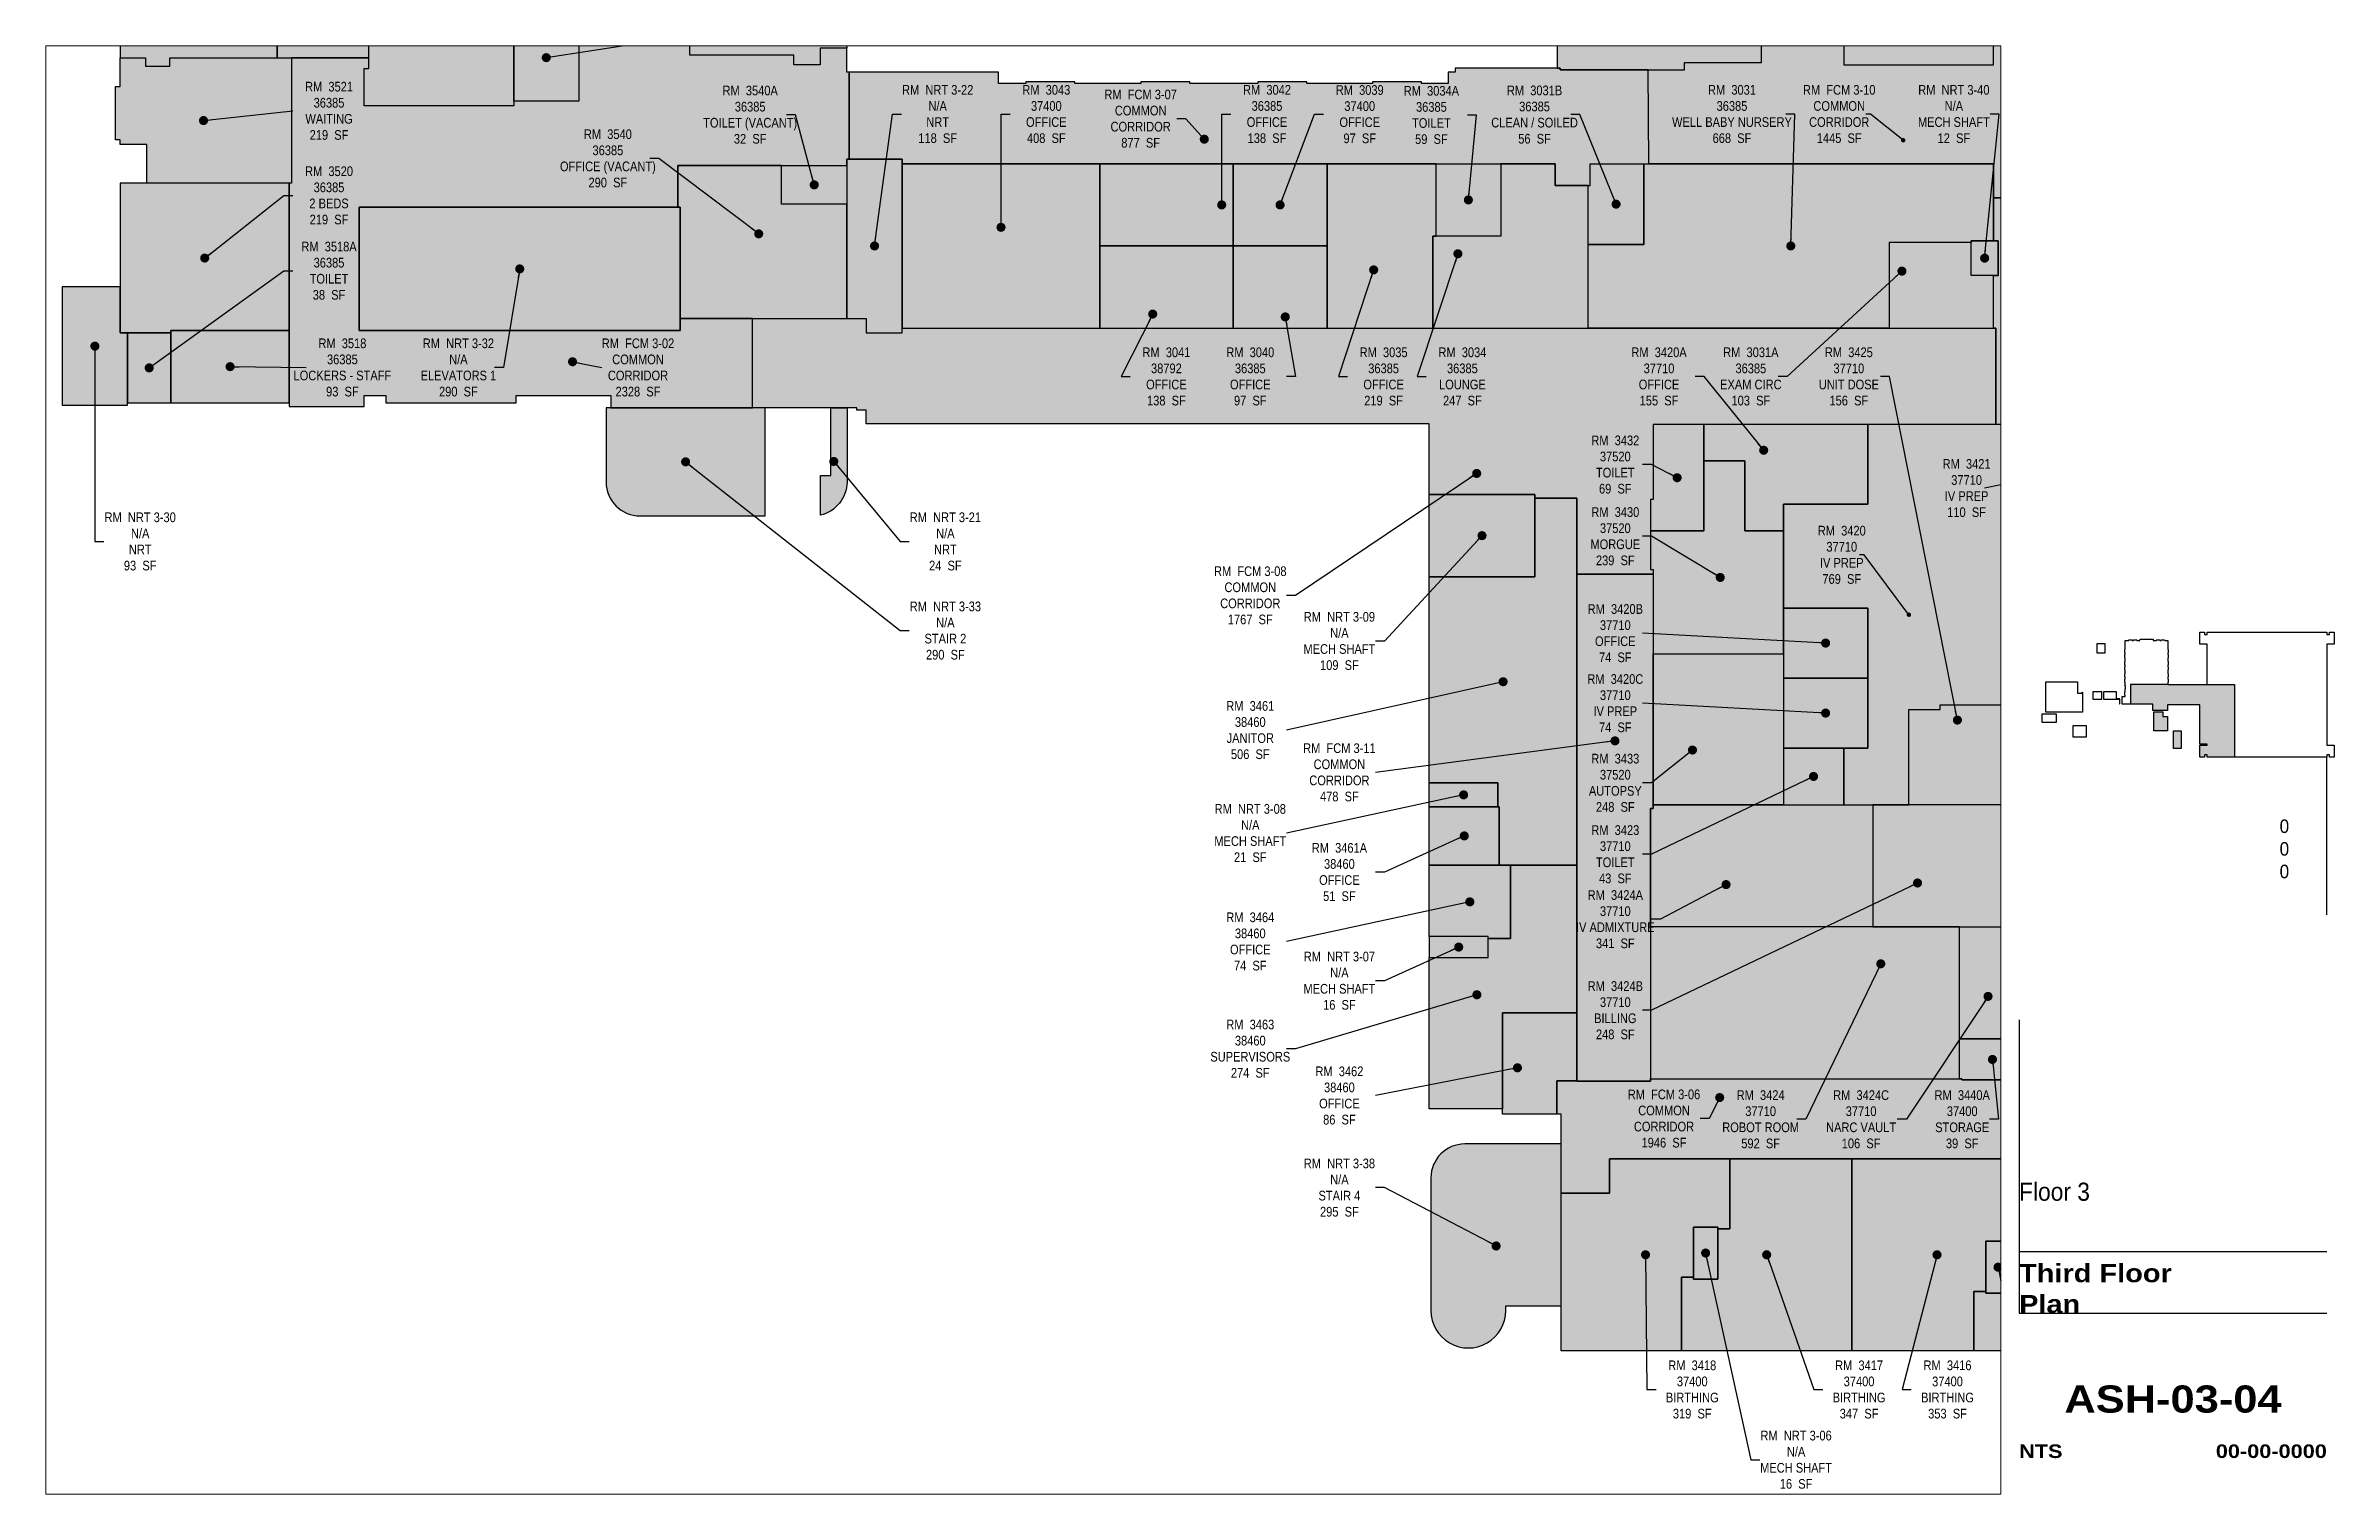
# Paper-space layout '04 new' of a CAD drawing. Header units: inches. Extents: x 0.7 to 16.6, y 0.5 to 10.5.
# The model-space entities are those that its viewports show. They can reach past a viewport. Long polylines and large blocks are cut down to what shows.
import ezdxf
from ezdxf.enums import TextEntityAlignment as Align

# ---------------------------------------------------------------- set-up
doc = ezdxf.new("R2010")
doc.units = ezdxf.units.IN
doc.header["$MEASUREMENT"] = 0
doc.layers.get('Defpoints').update_dxf_attribs({"color": 31})
for name, color, linetype in [('0-LABEL', 3, 'Continuous'), ('1-NRT', 200, 'Continuous'), ('1-NRT-PTN', 253, 'Continuous'), ('3-FCM', 190, 'Continuous'), ('3-FCM-PTN', 9, 'Continuous'), ('4-OCC', 6, 'Continuous'), ('4-OCC-PTN', 95, 'Continuous'), ('T-5', 5, 'Continuous'), ('T-8', 8, 'Continuous')]:
    doc.layers.add(name, color=color, linetype=linetype)
doc.styles.add('Arial90', font='arial.ttf', dxfattribs={"width": 0.9})
doc.styles.add('ArialBlack', font='')
doc.styles.add('ArialN', font='ARIALN.TTF')
doc.styles.get('ArialBlack').set_extended_font_data('Arial Black')
doc.dimstyles.new('AB-195', dxfattribs={"dimscale": 195, "dimtxt": 0.0703125, "dimasz": 0.0625, "dimexe": 0.0625, "dimexo": 0.125, "dimgap": 0.25, "dimtad": 0, "dimdec": 4, "dimrnd": 0.0625, "dimzin": 0, "dimdsep": 46, "dimlunit": 4, "dimtxsty": 'ArialN', "dimblk": 'ARCHTICK', "dimcen": 0.0625, "dimclrd": 256, "dimclre": 256, "dimclrt": 256, "dimadec": 0, "dimazin": 0, "dimtfac": 1, "dimtdec": 4, "dimtofl": 0, "dimtmove": 2, "dimatfit": 3, "dimldrblk": 'DOT', "dimfxl": 0, "dimfrac": 2, "dimtolj": 1, "dimtzin": 0, "dimlwd": -1, "dimlwe": -1, "dimarcsym": 0})

psp = doc.layouts.new('04 new')

msp = doc.modelspace()

# ---------------------------------------------------------------- texts
at = {"layer": '0-LABEL', "char_height": 13, "attachment_point": 5, "style": 'ArialN'}
for s, insert in [('RM  3522\\P36385\\P1 BED\\P219  SF', (2643.485767909815, 3522.49154727013)), ('RM  3553\\P36385\\PDICTATION\\P38  SF', (2986.875000000004, 3517.974657929406)), ('RM  3521\\P36385\\PWAITING\\P219  SF', (2986.875000000004, 3382.863849057616)), ('RM  3540A\\P36385\\PTOILET (VACANT)\\P32  SF', (3553.900934924188, 3377.640012246828)), ('RM  NRT 3-22\\PN/A\\PNRT\\P118  SF', (3806.375000000003, 3378.551978705596)), ('RM  3043\\P37400\\POFFICE\\P408  SF', (3952.625000000006, 3378.551978705595)), ('RM  FCM 3-07\\PCOMMON\\PCORRIDOR\\P877  SF', (4079.634290028897, 3372.3408344492)), ('RM  3042\\P36385\\POFFICE\\P138  SF', (4249.74987112004, 3378.551978705595)), ('RM  3039\\P37400\\POFFICE\\P97  SF', (4374.608094119962, 3378.345794654846)), ('RM  3034A\\P36385\\PTOILET\\P59  SF', (4471.099553358254, 3377.270239555341)), ('RM  3031B\\P36385\\PCLEAN / SOILED\\P56  SF', (4610.000619311493, 3377.808025206474)), ('RM  3031\\P36385\\PWELL BABY NURSERY\\P668  SF', (4875.78591724354, 3378.551978705595)), ('RM  FCM 3-10\\PCOMMON\\PCORRIDOR\\P1445  SF', (5020.175417803232, 3378.551978705595)), ('RM  NRT 3-40\\PN/A\\PMECH SHAFT\\P12  SF', (5174.568840976157, 3378.551978705593)), ('RM  3540\\P36385\\POFFICE (VACANT)\\P290  SF', (3362.310661382926, 3318.87706300941)), ('RM  3520\\P36385\\P2 BEDS\\P219  SF', (2986.875000000004, 3269.008674120467)), ('RM  3518A\\P36385\\PTOILET\\P38  SF', (2986.875000000004, 3167.614103812293)), ('RM  3518\\P36385\\PLOCKERS - STAFF\\P93  SF', (3004.875000000004, 3037.375000000024)), ('RM  NRT 3-32\\PN/A\\PELEVATORS 1\\P290  SF', (3161.058011992924, 3037.375000000024)), ('RM  FCM 3-02\\PCOMMON\\PCORRIDOR\\P2328  SF', (3402.875000000003, 3037.375000000024)), ('RM  3041\\P38792\\POFFICE\\P138  SF', (4114.3125, 3025.264873034367)), ('RM  3040\\P36385\\POFFICE\\P97  SF', (4227.240916447927, 3025.264873034367)), ('RM  3035\\P36385\\POFFICE\\P219  SF', (4406.75160491419, 3025.264873034367)), ('RM  3034\\P36385\\PLOUNGE\\P247  SF', (4512.836468154917, 3025.264873034366)), ('RM  3420A\\P37710\\POFFICE\\P155  SF', (4777.573319767336, 3025.264873034366)), ('RM  3031A\\P36385\\PEXAM CIRC\\P103  SF', (4901.213996577697, 3025.264873034366)), ('RM  3425\\P37710\\PUNIT DOSE\\P156  SF', (5033.164683507954, 3025.264873034366)), ('RM  3432\\P37520\\PTOILET\\P69  SF', (4718.724482017344, 2906.617118326898)), ('RM  3421\\P37710\\PIV PREP\\P110  SF', (5191.687500000003, 2874.999999999994)), ('RM  NRT 3-30\\PN/A\\PNRT\\P93  SF', (2732.625000000003, 2803.133859811006)), ('RM  NRT 3-21\\PN/A\\PNRT\\P24  SF', (3816.721704553586, 2803.133859811006)), ('RM  3430\\P37520\\PMORGUE\\P239  SF', (4718.724482017344, 2810.134216385115)), ('RM  3420\\P37710\\PIV PREP\\P769  SF', (5023.63642809769, 2785.119873469895)), ('RM  FCM 3-08\\PCOMMON\\PCORRIDOR\\P1767  SF', (4227.240916447927, 2730.578684572267)), ('RM  NRT 3-33\\PN/A\\PSTAIR 2\\P290  SF', (3816.721704553586, 2683.133859811006)), ('RM  3420B\\P37710\\POFFICE\\P74  SF', (4718.724482017345, 2679.620558023901)), ('RM  NRT 3-09\\PN/A\\PMECH SHAFT\\P109  SF', (4347.240916447927, 2669.12846893296)), ('RM  3420C\\P37710\\PIV PREP\\P74  SF', (4718.724482017344, 2585.3705580239)), ('RM  3461\\P38460\\PJANITOR\\P506  SF', (4227.240916447926, 2549.157393683756)), ('RM  FCM 3-11\\PCOMMON\\PCORRIDOR\\P478  SF', (4347.240916447926, 2492.271923832779)), ('RM  3433\\P37520\\PAUTOPSY\\P248  SF', (4718.724482017343, 2478.187499999995)), ('RM  NRT 3-08\\PN/A\\PMECH SHAFT\\P21  SF', (4227.240916447926, 2410.534529724402)), ('RM  3423\\P37710\\PTOILET\\P43  SF', (4718.724482017343, 2381.999999999994)), ('RM  3461A\\P38460\\POFFICE\\P51  SF', (4347.240916447926, 2358.102797678022)), ('RM  3424A\\P37710\\PIV ADMIXTURE\\P341  SF', (4718.724482017343, 2294.562499999995)), ('RM  3464\\P38460\\POFFICE\\P74  SF', (4227.240916447926, 2264.591810973665)), ('RM  NRT 3-07\\PN/A\\PMECH SHAFT\\P16  SF', (4347.240916447926, 2211.737779795087)), ('RM  3424B\\P37710\\PBILLING\\P248  SF', (4718.724482017343, 2171.999999999994)), ('RM  3463\\P38460\\PSUPERVISORS\\P274  SF', (4227.240916447926, 2120.259646369486)), ('RM  3462\\P38460\\POFFICE\\P86  SF', (4347.240916447926, 2057.241370806996)), ('RM  FCM 3-06\\PCOMMON\\PCORRIDOR\\P1946  SF', (4784.298662091398, 2026.213582664699)), ('RM  3424\\P37710\\PROBOT ROOM\\P592  SF', (4914.396362907239, 2025.228094918142)), ('RM  3424C\\P37710\\PNARC VAULT\\P106  SF', (5049.663514557749, 2025.228094918142)), ('RM  3440A\\P37400\\PSTORAGE\\P39  SF', (5185.792241347368, 2025.228094918141)), ('RM  NRT 3-38\\PN/A\\PSTAIR 4\\P295  SF', (4347.240916447926, 1933.237672960772)), ('RM  3418\\P37400\\PBIRTHING\\P319  SF', (4822.325234422831, 1661.450763435071)), ('RM  3417\\P37400\\PBIRTHING\\P347  SF', (5046.941947640007, 1661.450763435071)), ('RM  3416\\P37400\\PBIRTHING\\P353  SF', (5166.012746987875, 1661.450763435071)), ('RM  NRT 3-06\\PN/A\\PMECH SHAFT\\P16  SF', (4962.115821675514, 1566.861112947056))]:
    msp.add_mtext(s, dxfattribs=dict(at, insert=insert))

# ---------------------------------------------------------------- blocks, each defined once
blk = doc.blocks.new('sheettext_11x17_occ')
at = {"layer": 'Defpoints'}
for p, q in [((1.77635683940025e-15, 3.276146240152912), (0, 1.250955197925625)), ((0, 1.676337277095877), (2.124999999999996, 1.676337277095877)), ((0, 1.250955197925625), (2.124999999999996, 1.250955197925625))]:
    blk.add_line(p, q, dxfattribs=at)
at = {"style": 'Arial90', "width": 0.9}
for tag, p in [('INTERIORGROSSAREA', (1.86461371722941, 4.565053935988382)), ('USEABLEAREA', (1.86461371722941, 4.408803935988382)), ('COMMONAREA', (1.86461371722941, 4.252553935988382))]:
    blk.add_attdef(tag, text='', height=0.09375, dxfattribs=at).set_placement(p, align=Align.RIGHT)
blk.add_attdef('FLOOR', text='', height=0.125, dxfattribs=at).set_placement((0, 2.151146237510748), align=Align.TOP_LEFT)
at = {"layer": 'T-8', "style": 'ArialBlack'}
for tag, p, height in [('TITLE_1', (0, 1.463646237510751), 0.125), ('TITLE_2', (0, 1.250955197925625), 0.125), ('SCALE', (0, 0.2499999999999998), 0.09375)]:
    blk.add_attdef(tag, p, '', height=height, dxfattribs=at)
blk.add_attdef('DWG#', text='', height=0.1875, dxfattribs=at).set_placement((1.0625, 0.750955197925627), align=Align.TOP_CENTER)
blk.add_attdef('DATE', text='', height=0.09375, dxfattribs=at).set_placement((2.125, 0.2499999999999998), align=Align.RIGHT)
blk = doc.blocks.new('_ArchTick')
at = {"const_width": 0.15}
blk.add_lwpolyline([(-0.5, -0.5), (0.5, 0.5)], dxfattribs=at)
blk = doc.blocks.new('_Dot')
at = {"lineweight": -2}
blk.add_line((-0.5, 0), (-1, 0), dxfattribs=at)
at = {"const_width": 0.5}
blk.add_lwpolyline([(-0.25, 0, 1), (0.25, 0, 1)], format="xyb", close=True, dxfattribs=at)

# ---------------------------------------------------------------- hatches: boundary and pattern name
at = {"layer": '1-NRT-PTN'}
for points in [[(3758.750000000004, 3317.999999999996), (3684.000000000004, 3317.999999999995), (3684.000000000004, 3103.499999999996), (3710.000000000003, 3103.499999999996), (3710.000000000003, 3083.999999999996), (3758.750000000004, 3083.999999999996)], [(3459.750000000004, 3252.999999999996), (3027.500000000087, 3253.00000000011), (3027.500000000044, 3087.250000000076), (3459.750000000003, 3087.250000000077)], [(5197.750000000004, 3207.999999999982), (5234.250000000004, 3207.999999999982), (5234.250000000005, 3161.124999999982), (5197.750000000004, 3161.124999999982)], [(2627.750000000004, 3145.749999999997), (2627.750000000004, 2986.499999999997), (2715.500000000003, 2986.499999999996), (2715.500000000004, 3083.999999999997), (2705.750000000003, 3083.999999999997), (2705.750000000004, 3145.749999999997)], [(4468.240916447927, 2866.249999999996), (4610.250000000004, 2866.249999999995), (4610.250000000003, 2755.749999999995), (4468.240916447926, 2755.749999999995)], [(4468.240916447927, 2477.999999999995), (4560.750000000003, 2477.999999999995), (4560.750000000003, 2445.999999999995), (4468.240916447926, 2445.999999999995), (4468.240916447926, 2473.833333333329)], [(4547.500000000003, 2242.999999999995), (4547.500000000003, 2271.249999999995), (4468.240916447926, 2271.249999999995), (4468.240916447926, 2242.999999999995)], [(4824.000000000004, 1875.249999999996), (4824.000000000004, 1880.249999999996), (4856.687524571018, 1880.249999999996), (4856.687524571018, 1810.249900075431), (4824.000000000002, 1810.249900075432)], [(5250.375047994309, 1807.000001120366), (5250.375025619765, 1791.124999999995), (5217.687525619765, 1791.124999999995), (5217.68754799431, 1861.124999999995), (5250.375050190779, 1861.124999999995)]]:
    msp.add_hatch(color=256, dxfattribs=at).paths.add_polyline_path(points)
h = msp.add_hatch(color=256, dxfattribs=at)
edge = h.paths.add_edge_path()
edge.add_line((3405.499999999964, 2837.500000000169), (3573.999999999989, 2837.500000000038))
edge.add_line((3573.999999999989, 2837.500000000038), (3574.000000000001, 2898.499999999997))
edge.add_line((3574.000000000001, 2898.499999999997), (3574.000000000047, 2911.000000000002))
edge.add_line((3574.000000000047, 2911.000000000002), (3574.000000000019, 2983.249999999852))
edge.add_line((3574.000000000019, 2983.249999999852), (3359.999999999981, 2983.250000000035))
edge.add_line((3359.999999999981, 2983.250000000035), (3359.99999999998, 2976.749999999946))
edge.add_line((3359.99999999998, 2976.749999999946), (3359.99999999998, 2912.99999999999))
edge.add_line((3359.99999999998, 2912.99999999999), (3359.999999999964, 2883.000061035257))
edge.add_arc((3405.500000000058, 2883.000000000303), 45.50000000013461, 179.999923141863, 269.999999999882)
h = msp.add_hatch(color=256, dxfattribs=at)
edge = h.paths.add_edge_path()
edge.add_line((3648.499999999988, 2838.582519373387), (3648.49999999999, 2891.999999999996))
edge.add_line((3648.49999999999, 2891.999999999996), (3662.499999999959, 2892.000000000038))
edge.add_line((3662.499999999959, 2892.000000000038), (3662.50000000001, 2983.249999999985))
edge.add_line((3662.50000000001, 2983.249999999985), (3684.500000000008, 2983.249999999981))
edge.add_line((3684.500000000008, 2983.249999999981), (3684.499999999963, 2883.00213679112))
edge.add_arc((3637.721544573014, 2884.115905717487), 46.79171265675504, 283.31765896986843, 358.63607714692574, ccw=False)
h = msp.add_hatch(color=256, dxfattribs=at)
edge = h.paths.add_edge_path()
edge.add_line((4646.000000000014, 1774.249999999994), (4646.000000000015, 1991.999999999994))
edge.add_line((4646.000000000015, 1991.999999999994), (4516.000000000011, 1991.999999999994))
edge.add_arc((4516.000000000011, 1946.499999999996), 45.49999999999795, 90, 179.999999965231)
edge.add_line((4470.500000000013, 1946.500000027607), (4470.499999891538, 1767.746694163288))
edge.add_arc((4520.875000000012, 1767.746694144882), 50.37500010847361, 179.9999999790654, 359.9999999790651)
edge.add_line((4571.250000108485, 1767.746694126476), (4571.250000108485, 1774.249999999994))
edge.add_line((4571.250000108485, 1774.249999999994), (4646.000000000014, 1774.249999999994))
at = {"layer": '3-FCM-PTN'}
h = msp.add_hatch(color=256, dxfattribs=at)
h.dxf.hatch_style = 1
h.paths.add_polyline_path([(3040.500000000005, 3439.999999999996), (3040.500000000005, 3454.141705809529), (2936.500000000004, 3454.141705809528), (2936.500000000004, 3285.499999999996), (2933.250000000004, 3285.499999999996), (2933.250000000005, 2989.749999999998), (2933.250000000005, 2984.999999999997), (3034.000000000003, 2984.999999999996), (3034.000000000003, 2999.499999999996), (3063.250000000003, 2999.499999999996), (3063.250000000003, 2989.749999999996), (3238.750000000003, 2989.749999999996), (3238.750000000004, 2999.499999999996), (3366.499999999891, 2999.500000000386), (3366.499999999941, 2983.25000000003), (3557.250000000003, 2983.250000000056), (3557.250000000004, 3103.499999999996), (3459.750000000003, 3103.499999999996), (3459.750000000003, 3087.250000000077), (3027.500000000044, 3087.250000000191), (3027.500000000087, 3253.00000000011), (3456.500000000006, 3252.999999999997), (3456.500000000006, 3309.249999999996), (3684.000000000004, 3309.249999999996), (3684.000000000004, 3317.999999999995), (3687.000000000004, 3317.999999999995), (3687.000000000004, 3434.999999999996), (3684.000000000004, 3434.999999999996), (3684.000000000004, 3467.499999999996), (3648.250000000004, 3467.499999999996), (3648.250000000004, 3444.749999999996), (3612.500000000004, 3444.749999999997), (3612.500000000004, 3457.749999999996), (3472.750000000004, 3457.749999999996), (3472.750000000004, 3519.499999999996), (3456.500000000004, 3519.499999999996), (3456.500000000005, 3681.999999999996), (3476.000000000005, 3681.999999999996), (3476.000000000005, 3808.749999999996), (3456.500000000004, 3808.749999999996), (3456.500000000008, 3911.89788732394), (3355.750000000005, 3911.89788732394), (3355.750000000005, 3850.999999999996), (3349.250000000005, 3850.999999999996), (3349.250000000005, 3837.999999999996), (3040.500000000005, 3837.999999999996), (3040.500000000005, 3912.249999999997), (2933.250000000004, 3912.249999999997), (2933.250000000005, 3805.999999999997), (2913.750000000005, 3805.499999999995), (2913.750000000007, 3678.749999999996), (2933.250000000004, 3678.749999999997), (2933.250000000005, 3516.249999999997), (2917.000000000004, 3516.249999999997), (2917.000000000004, 3454.157330809528), (3040.500000000005, 3454.157330809528), (3040.500000000005, 3610.499999999996), (3060.000000000004, 3610.499999999996), (3060.000000000004, 3659.249999999996), (3037.250000000004, 3659.249999999996), (3037.250000000004, 3724.249999999996), (3066.500000000005, 3724.249999999996), (3066.500000000004, 3753.499999999992), (3323.250000000004, 3753.499999999996), (3323.250000000004, 3717.749999999996), (3349.250000000004, 3717.749999999996), (3349.250000000004, 3568.249999999996), (3323.250000000004, 3568.249999999996), (3323.250000000004, 3395.999999999996), (3235.500000000004, 3395.999999999996), (3235.500000000004, 3389.499999999996), (3034.000000000004, 3389.499999999996), (3034.000000000004, 3439.999999999996)])
for points in [[(6175.188893455655, 3424.545153137065), (6211.000000000003, 3424.545153137065), (6211.000000000004, 3317.999999999993), (6105.250000000002, 3317.999999999993), (6105.250000000003, 3273.249999999993), (6025.750000000002, 3273.249999999991), (6025.750000000002, 3187.999999999992), (5923.250000000004, 3187.999999999992), (5923.250000000004, 3317.999999999993), (5546.250000000004, 3317.999999999994), (5546.250000000004, 3314.749999999994), (5335.000000000004, 3314.749999999994), (5335.000000000004, 3265.999999999994), (5227.750000000005, 3265.999999999994), (5227.750000000004, 3311.499999999994), (4763.750000000005, 3311.499999999995), (4763.000000000004, 3438.249999999994), (4811.750000000004, 3438.249999999994), (4811.750000000004, 3447.999999999995), (4915.750000000004, 3447.999999999995), (4915.750000000004, 3490.249999999995), (5026.250000000004, 3490.249999999995), (5026.250000000004, 3444.749999999994), (5227.750000000004, 3444.749999999994), (5227.750000000004, 3490.249999999995), (5338.250000000003, 3490.249999999994), (5338.250000000004, 3447.999999999994), (5442.250000000004, 3447.999999999994), (5442.250000000004, 3438.249999999994), (5643.750000000004, 3438.250000000008), (5643.750000000004, 3436.499999999994), (5747.246758410789, 3436.499999999994), (5747.246758410789, 3424.545153137066), (5797.220143455655, 3424.545153137066), (5797.220143455655, 3422.045153137065), (5863.188893455655, 3422.045153137065), (5863.188893455655, 3424.545153137065), (5951.791502511078, 3424.545153137065), (5951.791502511078, 3422.045153137065), (6017.791502511078, 3422.045153137065), (6017.791502511078, 3424.545153137065), (6109.220143455655, 3424.545153137065), (6109.251393455655, 3422.045153137065), (6175.188893455655, 3422.045153137065), (6175.220143455655, 3424.545153137065)], [(4457.760252511078, 3419.545153137068), (4457.760252511078, 3422.045153137069), (4391.822752511078, 3422.04515313707), (4391.822752511078, 3419.54515313707), (4303.220143455655, 3419.545153137069), (4303.220143455655, 3422.045153137069), (4237.220143455655, 3422.045153137069), (4237.220143455655, 3419.54515313707), (4145.791502511078, 3419.545153137068), (4145.791502511078, 3422.045153137069), (4079.791502511078, 3422.045153137069), (4079.822752511078, 3419.545153137069), (3991.220143455656, 3419.545153137069), (3991.220143455656, 3422.045153137069), (3925.220143455656, 3422.045153137071), (3925.220143455656, 3419.545153137068), (3888.428640944581, 3419.545153137068), (3888.428640944581, 3434.999999999995), (3687.000000000004, 3434.999999999996), (3687.000000000004, 3317.999999999995), (3758.750000000004, 3317.999999999996), (3758.750000000004, 3311.499999999996), (4637.875000000007, 3311.499999999993), (4637.875000000005, 3282.249999999995), (4685.000000000004, 3282.249999999995), (4685.000000000004, 3311.499999999995), (4763.750000000005, 3311.499999999995), (4763.000000000004, 3438.249999999994), (4644.500000000012, 3438.249999999994), (4644.500000000013, 3440.499999999951), (4503.000000000004, 3440.499999999951), (4503.000000000003, 3434.999999999995), (4493.571359055438, 3434.999999999995), (4493.571359055438, 3419.54515313707), (4457.791502511078, 3419.545153137068)], [(5415.902740336303, 2960.499999999994), (5231.000000000004, 2960.500000000001), (5231.000000000004, 3090.499999999995), (5227.750000000004, 3090.499999999994), (5227.750000000005, 3161.124999999982), (5234.250000000004, 3161.124999999982), (5234.250000000004, 3207.999999999982), (5227.750000000005, 3207.999999999982), (5227.750000000005, 3265.999999999994), (5335.000000000004, 3265.999999999994), (5335.000000000004, 3155.499999999993), (5370.750000000004, 3155.499999999993), (5370.750000000004, 3090.499999999997), (5546.250000000004, 3090.499999999994), (5546.250000000004, 3113.249999999994), (5601.500000000004, 3113.249999999994), (5601.500000000004, 3083.999999999992), (5923.250000000004, 3083.999999999992), (5923.250000000002, 3187.999999999992), (6025.750000000004, 3187.999999999992), (6025.750000000004, 3161.999999999992), (6027.250000000005, 3161.999999999992), (6027.250000000004, 3090.499999999992), (6063.000000000004, 3090.499999999992), (6063.000000000005, 3083.999999999992), (6235.250000000005, 3083.999999999992), (6235.250000000005, 3090.499999999992), (6316.500000000007, 3090.499999999993), (6316.500000000004, 3134.499999999995), (6418.500000000006, 3134.499999999993), (6418.500000000006, 3138.999999999993), (6526.261645966729, 3138.999999999993), (6526.261645966729, 3090.499999999992), (6608.219227555001, 3090.499999999992), (6608.219227555001, 2963.749999999992), (5857.250000000004, 2963.749999999992), (5857.250000000004, 2806.999999999993), (5750.749999999997, 2806.999999999993), (5750.749999999987, 2965.249999999994), (5702.250000000004, 2965.249999999994), (5702.295045181718, 2960.499999999998), (5485.902740336306, 2960.499999999999)], [(5231.000000000004, 2960.499999999994), (4769.500000000005, 2960.499999999995), (4769.500000000005, 2859.749999999995), (4766.250000000004, 2859.749999999995), (4766.249999999701, 2765.499999999995), (4769.500000000003, 2765.499999999984), (4769.500000000003, 2758.999999999994), (4667.000000000003, 2758.999999999995), (4667.000000000004, 2861.249999999994), (4610.250000000004, 2861.249999999995), (4610.250000000004, 2866.249999999995), (4468.240916447927, 2866.249999999996), (4468.240916447927, 2961.499999999995), (3710.000000000003, 2961.499999999996), (3710.000000000003, 2979.999999999996), (3697.499999999993, 2979.999999999996), (3697.499999999992, 2983.249999999979), (3557.250000000003, 2983.250000000056), (3557.250000000004, 3103.499999999996), (3710.000000000003, 3103.499999999996), (3710.000000000004, 3083.999999999996), (3758.750000000004, 3083.999999999996), (3758.750000000004, 3090.499999999996), (5231.000000000004, 3090.499999999995)], [(4766.24999999999, 2076.499999999995), (4667.000000000003, 2076.499999999995), (4667.000000000003, 2758.999999999995), (4769.500000000003, 2758.999999999994), (4769.500000000002, 2443.749999999995), (4766.250000000003, 2443.749999999995)]]:
    msp.add_hatch(color=256, dxfattribs=at).paths.add_polyline_path(points)
h = msp.add_hatch(color=256, dxfattribs=at)
edge = h.paths.add_edge_path()
edge.add_line((5755.749999999998, 2053.776407173536), (5755.750000000003, 2180.396531209076))
edge.add_line((5755.750000000003, 2180.396531209076), (5750.749999999997, 2180.396531209076))
edge.add_line((5750.749999999997, 2180.396531209076), (5750.749999999997, 2806.999999999993))
edge.add_line((5750.749999999997, 2806.999999999993), (5857.250000000004, 2806.999999999993))
edge.add_line((5857.250000000004, 2806.999999999993), (5857.250000000003, 2531.999999999993))
edge.add_line((5857.250000000003, 2531.999999999993), (5865.250000000003, 2531.999999999993))
edge.add_line((5865.250000000003, 2531.999999999993), (5865.250000000003, 2470.999999999993))
edge.add_line((5865.250000000003, 2470.999999999993), (6096.249999999989, 2471.000000000639))
edge.add_line((6096.249999999989, 2471.000000000639), (6096.25042119288, 2362.499990296723))
edge.add_line((6096.25042119288, 2362.499990296723), (5856.750000000006, 2362.496066901007))
edge.add_line((5856.750000000006, 2362.496066901007), (5856.750000000001, 2039.249999999994))
edge.add_line((5856.750000000001, 2039.249999999994), (6218.250000000002, 2039.252090512723))
edge.add_line((6218.250000000002, 2039.252090512723), (6218.250000000002, 1933.249999999994))
edge.add_line((6218.250000000002, 1933.249999999994), (5428.375000000001, 1933.249999999994))
edge.add_line((5428.375000000001, 1933.249999999994), (5428.375000000002, 1972.249900075431))
edge.add_line((5428.375000000002, 1972.249900075431), (4711.000000000002, 1972.249900075459))
edge.add_line((4711.000000000002, 1972.249900075459), (4710.999975702023, 1925.999965851447))
edge.add_line((4710.999975702023, 1925.999965851447), (4646.000000000015, 1925.999965851448))
edge.add_line((4646.000000000015, 1925.999965851448), (4646.000000000015, 2032.374999999995))
edge.add_line((4646.000000000015, 2032.374999999995), (4640.125000000006, 2032.374999999995))
edge.add_line((4640.125000000006, 2032.374999999995), (4640.125000000006, 2076.999999999995))
edge.add_line((4640.125000000006, 2076.999999999995), (4667.000000000006, 2076.999999999995))
edge.add_line((4667.000000000006, 2076.999999999995), (4667.000000000003, 2076.499999999995))
edge.add_line((4667.000000000003, 2076.499999999995), (4766.24999999999, 2076.499999999995))
edge.add_line((4766.24999999999, 2076.499999999995), (4766.250000000003, 2079.749999999995))
edge.add_line((4766.250000000003, 2079.749999999995), (5185.500000000003, 2079.749999999995))
edge.add_line((5185.500000000003, 2079.749999999995), (5185.500000000003, 2078.249999999994))
edge.add_line((5185.500000000003, 2078.249999999994), (5480.902740336299, 2078.249999999994))
edge.add_line((5480.902740336299, 2078.249999999994), (5480.902740336299, 2054.396531209076))
edge.add_arc((5619.378025654761, 2520.194234799507), 485.945372767504, 253.4435064855077, 286.2979467873865)
at = {"layer": '4-OCC-PTN'}
for color, points in [(10, [(5227.750000000004, 3620.249999999994), (5097.750000000005, 3620.249999999994), (5097.750000000004, 3597.499999999994), (5026.250000000004, 3597.499999999995), (5026.250000000004, 3444.749999999994), (5227.750000000004, 3444.749999999994)]), (10, [(2917.000000000004, 3460.999999999997), (2917.000000000004, 3516.249999999997), (2933.250000000005, 3516.249999999997), (2933.250000000004, 3599.124999999996), (2705.750000000004, 3599.124999999997), (2705.750000000004, 3454.157330809529), (2739.875000000004, 3454.157330809529), (2739.875000000004, 3443.064012943727), (2772.355860411364, 3443.064012943727), (2772.355860411364, 3454.157330809529), (2917.000000000004, 3454.157330809529)]), (10, [(3034.000000000004, 3439.999999999996), (3040.500000000004, 3439.999999999996), (3040.500000000004, 3564.999999999996), (3108.750000000004, 3564.999999999996), (3108.750000000004, 3577.999999999996), (3232.250000000004, 3577.999999999996), (3235.500000000004, 3577.999999999996), (3235.500000000004, 3564.999999999996), (3323.250000000005, 3564.999999999996), (3323.250000000005, 3561.749999999996), (3323.250000000004, 3512.999999999996), (3235.500000000004, 3512.999999999996), (3235.500000000004, 3509.749999999996), (3235.500000000004, 3389.499999999996), (3232.250000000004, 3389.499999999996), (3034.000000000004, 3389.499999999996)]), (10, [(3472.750000000004, 3460.999999999996), (3472.750000000004, 3519.499999999996), (3456.500000000004, 3519.499999999996), (3456.500000000004, 3599.124999999996), (3684.000000000005, 3599.124999999996), (3684.000000000004, 3467.499999999996), (3648.250000000004, 3467.499999999996), (3648.250000000004, 3444.749999999995), (3612.500000000004, 3444.749999999996), (3612.500000000005, 3457.749999999996), (3472.750000000004, 3457.749999999996)]), (10, [(4915.750000000004, 3595.874999999995), (4818.250000000004, 3595.874999999996), (4815.000000000004, 3595.874999999996), (4815.000000000004, 3594.249999999995), (4815.000000000004, 3590.999999999995), (4640.500000000013, 3590.999999999995), (4640.499999999971, 3440.499999999953), (4644.500000000013, 3440.499999999951), (4644.500000000013, 3438.249999999994), (4811.750000000004, 3438.249999999994), (4811.750000000004, 3447.999999999995), (4915.750000000004, 3447.999999999995)]), (10, [(3323.250000000004, 3512.999999999996), (3235.500000000004, 3512.999999999996), (3235.500000000004, 3395.999999999996), (3323.250000000004, 3395.999999999998)]), (10, [(2933.250000000004, 3285.499999999996), (2741.500000000004, 3285.499999999996), (2741.500000000004, 3337.499999999997), (2705.750000000004, 3337.499999999997), (2705.750000000004, 3343.999999999996), (2699.250000000004, 3343.999999999996), (2699.250000000004, 3415.499999999997), (2705.750000000004, 3415.499999999997), (2705.750000000004, 3454.157330809529), (2739.875000000004, 3454.157330809529), (2739.875000000004, 3443.064012943727), (2772.355860411364, 3443.064012943727), (2772.355860411364, 3454.157330809529), (2936.500000000004, 3454.157330809528), (2936.500000000004, 3285.499999999996)]), (10, [(3459.750000000004, 3103.499999999996), (3684.000000000004, 3103.499999999996), (3684.000000000004, 3253.999999999996), (3684.000000000004, 3257.249999999996), (3599.500000000004, 3257.249999999996), (3596.250000000004, 3257.249999999996), (3596.250000000004, 3309.249999999996), (3456.500000000004, 3309.249999999996), (3456.500000000006, 3252.999999999997), (3459.750000000004, 3252.999999999996)]), (10, [(3596.250000000004, 3309.249999999996), (3684.000000000004, 3309.249999999996), (3684.000000000004, 3257.249999999996), (3596.250000000004, 3257.249999999996)]), (109, [(3758.750000000004, 3311.499999999996), (3758.750000000004, 3090.499999999996), (4022.000000000003, 3090.499999999991), (4024.500000000003, 3090.499999999991), (4024.500000000004, 3311.499999999995)]), (10, [(4024.500000000004, 3200.999999999995), (4200.750000000004, 3200.999999999995), (4204.000000000004, 3200.999999999995), (4204.00000000001, 3311.499999999995), (4024.500000000004, 3311.499999999995)]), (109, [(4330.750000000004, 3200.999999999995), (4330.750000000005, 3311.499999999994), (4204.00000000001, 3311.500000000001), (4204.00000000001, 3200.999999999995)]), (10, [(4473.125000000005, 3214.374999999995), (4477.375000000003, 3214.374999999995), (4477.375000000004, 3311.499999999996), (4330.750000000005, 3311.499999999998), (4330.750000000004, 3090.499999999996), (4473.125000000005, 3090.499999999995)]), (10, [(4682.250195277629, 3203.062499999995), (4682.250195277629, 3282.249999999994), (4637.875000000005, 3282.249999999995), (4637.875000000008, 3311.499999999993), (4564.375000000005, 3311.499999999993), (4564.375000000005, 3214.374999999995), (4477.375000000004, 3214.374999999995), (4473.125000000004, 3214.374999999995), (4473.125000000005, 3090.499999999995), (4682.250195277629, 3090.499999999995)]), (10, [(4564.375000000005, 3311.499999999996), (4477.375000000003, 3311.499999999996), (4477.375000000004, 3214.374999999995), (4564.375000000004, 3214.374999999995)]), (10, [(5087.250000000005, 3090.499999999995), (4682.250195277629, 3090.499999999995), (4682.250195277629, 3203.062499999995), (4757.312500000004, 3203.062499999995), (4757.312500000004, 3311.499999999995), (5227.750000000004, 3311.499999999994), (5227.750000000005, 3207.999999999982), (5197.750000000004, 3207.999999999982), (5197.750000000004, 3205.562499999982), (5087.250000000005, 3205.562499999982)]), (10, [(4757.312500000004, 3311.499999999995), (4685.000000000004, 3311.499999999995), (4685.000000000004, 3282.249999999994), (4682.250195277629, 3282.249999999995), (4682.250195277629, 3203.062499999994), (4757.312500000005, 3203.062499999995)]), (10, [(2933.250000000003, 3087.249999999996), (2933.250000000004, 3285.499999999996), (2705.750000000004, 3285.499999999996), (2705.750000000003, 3083.999999999997), (2774.000000000004, 3083.999999999997), (2774.000000000004, 3087.249999999996), (2878.000000000004, 3087.249999999997)]), (10, [(5155.750000000004, 3205.562499999982), (5089.750000000005, 3205.562499999982), (5087.250000000005, 3205.562499999982), (5087.250000000005, 3090.499999999995), (5227.750000000004, 3090.499999999995), (5227.750000000004, 3161.124999999982), (5197.750000000004, 3161.124999999982), (5197.750000000004, 3205.562499999982)]), (160, [(4024.500000000003, 3090.499999999991), (4203.999999999997, 3090.499999999981), (4203.999999999997, 3200.999999999995), (4024.500000000004, 3200.999999999996)]), (10, [(4203.999999999997, 3090.499999999981), (4327.500000000004, 3090.499999999995), (4330.750000000004, 3090.499999999995), (4330.750000000004, 3200.999999999995), (4204.000000000004, 3200.999999999995)]), (10, [(2774.000000000004, 3083.999999999996), (2715.500000000004, 3083.999999999998), (2715.500000000003, 2989.749999999997), (2774.000000000004, 2989.749999999997)]), (10, [(2933.250000000004, 2989.749999999998), (2933.250000000002, 3087.249999999995), (2878.000000000004, 3087.249999999997), (2774.000000000004, 3087.249999999997), (2774.000000000004, 3083.999999999997), (2774.000000000004, 2989.749999999997)]), (11, [(4837.750000000004, 2911.749999999995), (4837.750000000004, 2960.499999999995), (4769.500000000005, 2960.499999999995), (4769.500000000005, 2859.749999999995), (4766.250000000004, 2859.749999999995), (4766.250000000003, 2817.499999999994), (4837.750000000004, 2817.499999999995)]), (77, [(4837.750000000004, 2960.499999999995), (4837.750000000004, 2911.749999999995), (4893.000000000004, 2911.749999999995), (4893.000000000004, 2817.499999999995), (4945.000000000004, 2817.499999999994), (4945.000000000004, 2853.249999999994), (5058.750000000003, 2853.249999999994), (5058.750000000003, 2960.499999999994)]), (77, [(5114.000000000004, 2576.999999999994), (5156.250000000003, 2576.999999999994), (5156.250000000003, 2583.249999999994), (5283.00000000001, 2583.249999999993), (5283.000000000016, 2960.499999999994), (5058.750000000003, 2960.499999999993), (5058.750000000003, 2856.499999999994), (5058.750000000003, 2853.249999999994), (4948.250000000004, 2853.249999999994), (4945.000000000004, 2853.249999999994), (4945.000000000003, 2716.749999999995), (4945.000000000003, 2713.499999999995), (5058.750000000003, 2713.499999999995), (5058.750000000002, 2528.249999999994), (5058.750000000002, 2524.999999999994), (5029.500000000003, 2524.999999999994), (5026.250000000003, 2524.999999999994), (5026.250000000003, 2448.624999999995), (5114.000000000004, 2448.624999999995)]), (11, [(4837.750000000004, 2817.499999999995), (4766.250000000004, 2817.499999999995), (4766.249999999834, 2765.499999999995), (4769.500000000003, 2765.499999999984), (4769.500000000003, 2651.749999999995), (4945.000000000003, 2651.749999999995), (4945.000000000004, 2814.249999999995), (4945.000000000004, 2817.499999999995), (4896.250000000004, 2817.499999999995), (4893.000000000004, 2817.499999999995), (4893.000000000004, 2908.499999999995), (4893.000000000004, 2911.749999999995), (4837.750000000004, 2911.749999999995)]), (201, [(4610.250000000004, 2861.249999999995), (4667.000000000003, 2861.249999999994), (4667.000000000003, 2369.999999999995), (4667.000000000003, 2367.499999999995), (4565.000000000004, 2367.499999999995), (4562.500000000004, 2367.499999999995), (4562.500000000004, 2445.999999999995), (4560.750000000003, 2445.999999999995), (4560.750000000003, 2477.999999999995), (4468.240916447927, 2478.000000000015), (4468.240916447927, 2755.749999999995), (4610.250000000003, 2755.749999999994)]), (77, [(4948.250000000003, 2619.249999999995), (5058.750000000002, 2619.249999999994), (5058.750000000002, 2713.499999999995), (4945.000000000003, 2713.499999999995), (4945.000000000003, 2619.249999999995)]), (11, [(4769.500000000003, 2651.749999999995), (4945.000000000003, 2651.749999999995), (4945.000000000003, 2448.624999999995), (4769.500000000002, 2448.624999999995)]), (77, [(4945.000000000003, 2619.249999999995), (4945.000000000003, 2524.999999999994), (5058.750000000002, 2524.999999999994), (5058.750000000002, 2619.249999999994)]), (77, [(5114.000000000004, 2448.624999999995), (5114.000000000003, 2576.999999999994), (5156.250000000003, 2576.999999999994), (5156.250000000003, 2583.249999999994), (5283.00000000001, 2583.249999999993), (5283.000000000011, 2448.624999999996)]), (77, [(4945.000000000003, 2524.999999999994), (4945.000000000003, 2448.624999999995), (5026.250000000003, 2448.624999999995), (5026.250000000003, 2524.999999999994)]), (201, [(4562.500000000004, 2367.499999999995), (4468.240916447926, 2367.499999999995), (4468.240916447926, 2445.999999999995), (4562.500000000004, 2445.999999999995)]), (77, [(4766.250000000003, 2284.499999999994), (4766.250000000003, 2443.749999999995), (4769.500000000002, 2443.749999999995), (4769.500000000002, 2448.624999999995), (5065.250000000003, 2448.624999999995), (5065.250000000003, 2284.499999999994)]), (77, [(5283.000000000008, 2448.624999999996), (5065.250000000003, 2448.624999999995), (5065.250000000003, 2284.499999999994), (5283.000000000005, 2284.499999999993)]), (201, [(4577.500000000003, 2364.999999999996), (4577.500000000003, 2271.249999999995), (4577.500000000003, 2268.499999999994), (4547.500000000003, 2268.499999999994), (4547.500000000003, 2271.249999999995), (4468.240916447926, 2271.249999999995), (4468.240916447926, 2367.499999999995), (4577.500000000003, 2367.499999999995)]), (201, [(4567.000000000006, 2039.249999999995), (4468.240916447926, 2039.249999999995), (4468.240916447926, 2242.999999999995), (4547.500000000003, 2242.999999999995), (4547.500000000003, 2268.499999999994), (4577.500000000003, 2268.499999999994), (4577.500000000003, 2367.499999999995), (4667.000000000005, 2367.499999999995), (4667.000000000005, 2168.499999999995), (4567.000000000006, 2168.499999999995)]), (77, [(5182.250000000003, 2284.499999999994), (4766.250000000003, 2284.499999999994), (4766.250000000003, 2079.749999999995), (5182.250000000003, 2079.749999999995)]), (77, [(5182.250000000003, 2133.374999999995), (5182.250000000003, 2281.249999999994), (5182.250000000003, 2284.499999999994), (5283.000000000005, 2284.499999999993), (5283.000000000004, 2133.374999999993)]), (201, [(4640.125000000006, 2032.374999999995), (4567.000000000006, 2032.374999999995), (4567.000000000006, 2168.499999999995), (4667.000000000006, 2168.499999999995), (4667.000000000006, 2076.999999999995), (4640.125000000006, 2076.999999999995)]), (109, [(5182.250000000003, 2133.374999999995), (5182.250000000002, 2079.749999999995), (5185.500000000003, 2079.749999999995), (5185.500000000003, 2078.249999999994), (5283.000000000004, 2078.249999999994), (5283.000000000004, 2133.374999999993)]), (109, [(4872.843762285524, 1972.249981795972), (4872.843762285511, 1880.249901195803), (4872.843762285511, 1877.749901195803), (4856.687524571018, 1877.749901195803), (4856.687524571018, 1880.249999999996), (4824.000000000004, 1880.249999999996), (4824.000000000004, 1815.249999999996), (4824.000000000004, 1812.749950037714), (4807.84375, 1812.749950037714), (4807.84375, 1713.499999999994), (4646.000000000003, 1713.499999999994), (4646.000109538074, 1925.999999999937), (4711, 1925.999965851435), (4711.000000000002, 1972.249900075459)]), (109, [(5037.1875, 1972.249900075446), (5037.187499999999, 1713.499999999994), (4807.84375, 1713.499999999994), (4807.84375, 1812.749950037714), (4824.000000000002, 1812.749950037713), (4824.000000000002, 1810.249900075431), (4856.687524571018, 1810.249900075431), (4856.687524571019, 1877.749901195803), (4872.843762285511, 1877.749901195803), (4872.843759040295, 1972.249999971021)]), (109, [(5266.53126553074, 1972.2499806756), (5266.531287905272, 1861.124901195801), (5266.531287905272, 1858.624901195801), (5250.375050190779, 1858.624901195802), (5250.375050190779, 1861.124999999995), (5217.687525619765, 1861.124999999995), (5217.687525619765, 1796.124999999995), (5217.687525619765, 1793.624950037713), (5201.531275619761, 1793.624950037713), (5201.531253245215, 1713.499998879622), (5037.187499999999, 1713.499999999994), (5037.1875, 1972.249900075446)]), (109, [(5428.375, 1972.24990047469), (5428.375, 1933.249999999994), (5430.87500323247, 1933.249999999994), (5430.875003245214, 1713.499998879622), (5201.531253245215, 1713.499998879622), (5201.531275619761, 1793.624950037713), (5217.687525619763, 1793.624950037712), (5217.687525619763, 1791.12490007543), (5250.375050190779, 1791.12490007543), (5250.37505019078, 1858.624901195802), (5266.531287905272, 1858.624901195801), (5266.531262285511, 1972.249998850648)])]:
    msp.add_hatch(color=color, dxfattribs=at).paths.add_polyline_path(points)

# ---------------------------------------------------------------- linework, layer by layer
at = {"layer": '1-NRT'}
for points in [[(3758.750000000004, 3317.999999999996), (3684.000000000004, 3317.999999999995), (3684.000000000004, 3103.499999999996), (3710.000000000003, 3103.499999999996), (3710.000000000003, 3083.999999999996), (3758.750000000004, 3083.999999999996)], [(3459.750000000004, 3252.999999999996), (3027.500000000087, 3253.00000000011), (3027.500000000044, 3087.250000000076), (3459.750000000003, 3087.250000000077)], [(5197.750000000004, 3207.999999999982), (5234.250000000004, 3207.999999999982), (5234.250000000005, 3161.124999999982), (5197.750000000004, 3161.124999999982)], [(2627.750000000004, 3145.749999999997), (2627.750000000004, 2986.499999999997), (2715.500000000003, 2986.499999999996), (2715.500000000004, 3083.999999999997), (2705.750000000003, 3083.999999999997), (2705.750000000004, 3145.749999999997)], [(4468.240916447927, 2866.249999999996), (4610.250000000004, 2866.249999999995), (4610.250000000003, 2755.749999999995), (4468.240916447926, 2755.749999999995), (4468.240916447926, 2755.749999999995), (4468.240916447927, 2866.249999999996)], [(4468.240916447927, 2477.999999999995), (4560.750000000003, 2477.999999999995), (4560.750000000003, 2445.999999999995), (4468.240916447926, 2445.999999999995), (4468.240916447926, 2473.833333333329)], [(4547.500000000003, 2242.999999999995), (4547.500000000003, 2271.249999999995), (4468.240916447926, 2271.249999999995), (4468.240916447926, 2242.999999999995)], [(4824.000000000004, 1875.249999999996), (4824.000000000004, 1880.249999999996), (4856.687524571018, 1880.249999999996), (4856.687524571018, 1810.249900075431), (4824.000000000002, 1810.249900075432)], [(5250.375047994309, 1807.000001120366), (5250.375025619765, 1791.124999999995), (5217.687525619765, 1791.124999999995), (5217.68754799431, 1861.124999999995), (5250.375050190779, 1861.124999999995)]]:
    msp.add_lwpolyline(points, close=True, dxfattribs=at)
for points in [[(3405.499999999964, 2837.500000000169), (3573.999999999989, 2837.500000000038), (3574.000000000001, 2898.499999999997), (3574.000000000047, 2911.000000000002), (3574.000000000019, 2983.249999999852), (3359.999999999981, 2983.250000000035), (3359.99999999998, 2976.749999999946), (3359.99999999998, 2976.749999999946), (3359.99999999998, 2912.99999999999), (3359.99999999998, 2912.99999999999), (3359.999999999964, 2883.000061035257, 0.414213955267579)], [(3648.499999999988, 2838.582519373387), (3648.49999999999, 2891.999999999996), (3662.499999999959, 2892.000000000038), (3662.50000000001, 2983.249999999985), (3684.500000000008, 2983.249999999981), (3684.499999999963, 2883.00213679112, -0.3410044473586419)]]:
    msp.add_lwpolyline(points, format="xyb", close=True, dxfattribs=at)
msp.add_lwpolyline([(4646.000000000014, 1774.249999999994), (4646.000000000015, 1991.999999999994), (4516.000000000011, 1991.999999999994, 0.4142135621953593), (4470.500000000013, 1946.500000027607), (4470.499999891538, 1767.746694163288, 1), (4571.250000108485, 1767.746694126476), (4571.250000108485, 1774.249999999994), (4646.000000000014, 1774.249999999994)], format="xyb", dxfattribs=at)
at = {"layer": '3-FCM'}
for points in [[(2917.000000000004, 3516.249999999997), (2917.000000000004, 3454.157330809528), (3040.500000000005, 3454.157330809528), (3040.500000000005, 3610.499999999996)], [(3323.250000000004, 3568.249999999996), (3323.250000000004, 3395.999999999996), (3235.500000000004, 3395.999999999996), (3235.500000000004, 3389.499999999996), (3034.000000000004, 3389.499999999996), (3034.000000000004, 3439.999999999996), (3040.500000000005, 3439.999999999996), (3040.500000000005, 3454.141705809529), (2936.500000000004, 3454.141705809528), (2936.500000000004, 3285.499999999996), (2933.250000000004, 3285.499999999996), (2933.250000000005, 2989.749999999998), (2933.250000000005, 2984.999999999997), (3034.000000000003, 2984.999999999996), (3034.000000000003, 2999.499999999996), (3063.250000000003, 2999.499999999996), (3063.250000000003, 2989.749999999996), (3238.750000000003, 2989.749999999996), (3238.750000000004, 2999.499999999996), (3366.499999999891, 2999.500000000386), (3366.499999999941, 2983.25000000003), (3557.250000000003, 2983.250000000056), (3557.250000000004, 3103.499999999996), (3557.250000000004, 3103.499999999996), (3459.750000000003, 3103.499999999996), (3459.750000000003, 3087.250000000077), (3027.500000000044, 3087.250000000191), (3027.500000000087, 3253.00000000011), (3456.500000000006, 3252.999999999997), (3456.500000000006, 3309.249999999996), (3684.000000000004, 3309.249999999996), (3684.000000000004, 3317.999999999995), (3687.000000000004, 3317.999999999995), (3687.000000000004, 3434.999999999996), (3684.000000000004, 3434.999999999996), (3684.000000000004, 3467.499999999996), (3648.250000000004, 3467.499999999996), (3648.250000000004, 3444.749999999996), (3612.500000000004, 3444.749999999997), (3612.500000000004, 3457.749999999996), (3472.750000000004, 3457.749999999996), (3472.750000000004, 3519.499999999996)], [(5335.000000000004, 3265.999999999994), (5227.750000000005, 3265.999999999994), (5227.750000000004, 3311.499999999994), (4763.750000000005, 3311.499999999995), (4763.000000000004, 3438.249999999994), (4811.750000000004, 3438.249999999994), (4811.750000000004, 3447.999999999995), (4915.750000000004, 3447.999999999995), (4915.750000000004, 3490.249999999995)], [(5026.250000000004, 3490.249999999995), (5026.250000000004, 3444.749999999994), (5227.750000000004, 3444.749999999994), (5227.750000000004, 3490.249999999995)], [(5415.902740336303, 2960.499999999994), (5231.000000000004, 2960.500000000001), (5231.000000000004, 3090.499999999995), (5227.750000000004, 3090.499999999994), (5227.750000000005, 3161.124999999982), (5234.250000000004, 3161.124999999982), (5234.250000000004, 3207.999999999982), (5227.750000000005, 3207.999999999982), (5227.750000000005, 3265.999999999994), (5335.000000000004, 3265.999999999994)], [(5428.375000000002, 1972.249900075431), (4711.000000000002, 1972.249900075459), (4710.999975702023, 1925.999965851447), (4646.000000000015, 1925.999965851448), (4646.000000000015, 2032.374999999995), (4640.125000000006, 2032.374999999995), (4640.125000000006, 2076.999999999995), (4667.000000000006, 2076.999999999995), (4667.000000000003, 2076.499999999995), (4766.24999999999, 2076.499999999995), (4766.250000000003, 2079.749999999995), (5185.500000000003, 2079.749999999995), (5185.500000000003, 2078.249999999994), (5480.902740336299, 2078.249999999994)]]:
    msp.add_lwpolyline(points, dxfattribs=at)
for points in [[(4457.760252511078, 3419.545153137068), (4457.760252511078, 3422.045153137069), (4391.822752511078, 3422.04515313707), (4391.822752511078, 3419.54515313707), (4303.220143455655, 3419.545153137069), (4303.220143455655, 3422.045153137069), (4237.220143455655, 3422.045153137069), (4237.220143455655, 3419.54515313707), (4145.791502511078, 3419.545153137068), (4145.791502511078, 3422.045153137069), (4079.791502511078, 3422.045153137069), (4079.791502511078, 3422.045153137069), (4079.822752511078, 3419.545153137069), (3991.220143455656, 3419.545153137069), (3991.220143455656, 3422.045153137069), (3925.220143455656, 3422.045153137071), (3925.220143455656, 3419.545153137068), (3888.428640944581, 3419.545153137068), (3888.428640944581, 3434.999999999995), (3687.000000000004, 3434.999999999996), (3687.000000000004, 3317.999999999995), (3758.750000000004, 3317.999999999996), (3758.750000000004, 3311.499999999996), (4637.875000000007, 3311.499999999993), (4637.875000000005, 3282.249999999995), (4685.000000000004, 3282.249999999995), (4685.000000000004, 3311.499999999995), (4763.750000000005, 3311.499999999995), (4763.000000000004, 3438.249999999994), (4644.500000000012, 3438.249999999994), (4644.500000000013, 3440.499999999951), (4503.000000000004, 3440.499999999951), (4503.000000000003, 3434.999999999995), (4493.571359055438, 3434.999999999995), (4493.571359055438, 3419.54515313707), (4457.791502511078, 3419.545153137068)], [(5231.000000000004, 2960.499999999994), (4769.500000000005, 2960.499999999995), (4769.500000000005, 2859.749999999995), (4766.250000000004, 2859.749999999995), (4766.249999999701, 2765.499999999995), (4769.500000000003, 2765.499999999984), (4769.500000000003, 2758.999999999994), (4667.000000000003, 2758.999999999995), (4667.000000000004, 2861.249999999994), (4610.250000000004, 2861.249999999995), (4610.250000000004, 2866.249999999995), (4468.240916447927, 2866.249999999996), (4468.240916447927, 2961.499999999995), (3710.000000000003, 2961.499999999996), (3710.000000000003, 2979.999999999996), (3697.499999999993, 2979.999999999996), (3697.499999999992, 2983.249999999979), (3557.250000000003, 2983.250000000056), (3557.250000000004, 3103.499999999996), (3710.000000000003, 3103.499999999996), (3710.000000000004, 3083.999999999996), (3758.750000000004, 3083.999999999996), (3758.750000000004, 3090.499999999996), (5231.000000000004, 3090.499999999995)], [(4766.24999999999, 2076.499999999995), (4667.000000000003, 2076.499999999995), (4667.000000000003, 2758.999999999995), (4769.500000000003, 2758.999999999994), (4769.500000000002, 2443.749999999995), (4766.250000000003, 2443.749999999995)]]:
    msp.add_lwpolyline(points, close=True, dxfattribs=at)
at = {"layer": '4-OCC'}
for points in [[(5227.750000000004, 3620.249999999994), (5097.750000000005, 3620.249999999994), (5097.750000000004, 3597.499999999994), (5026.250000000004, 3597.499999999995), (5026.250000000004, 3444.749999999994), (5227.750000000004, 3444.749999999994)], [(2917.000000000004, 3460.999999999997), (2917.000000000004, 3516.249999999997), (2933.250000000005, 3516.249999999997), (2933.250000000004, 3599.124999999996), (2705.750000000004, 3599.124999999997), (2705.750000000004, 3454.157330809529), (2739.875000000004, 3454.157330809529), (2739.875000000004, 3443.064012943727), (2772.355860411364, 3443.064012943727), (2772.355860411364, 3454.157330809529), (2917.000000000004, 3454.157330809529)], [(3472.750000000004, 3460.999999999996), (3472.750000000004, 3519.499999999996), (3456.500000000004, 3519.499999999996), (3456.500000000004, 3599.124999999996), (3684.000000000005, 3599.124999999996), (3684.000000000004, 3467.499999999996), (3648.250000000004, 3467.499999999996), (3648.250000000004, 3444.749999999995), (3612.500000000004, 3444.749999999996), (3612.500000000005, 3457.749999999996), (3472.750000000004, 3457.749999999996)], [(4915.750000000004, 3595.874999999995), (4818.250000000004, 3595.874999999996), (4815.000000000004, 3595.874999999996), (4815.000000000004, 3594.249999999995), (4815.000000000004, 3590.999999999995), (4640.500000000013, 3590.999999999995), (4640.499999999971, 3440.499999999953), (4644.500000000013, 3440.499999999951), (4644.500000000013, 3438.249999999994), (4811.750000000004, 3438.249999999994), (4811.750000000004, 3447.999999999995), (4915.750000000004, 3447.999999999995)], [(3323.250000000004, 3512.999999999996), (3323.250000000004, 3395.999999999996), (3235.500000000004, 3395.999999999996), (3235.500000000004, 3512.999999999996)], [(3459.750000000004, 3103.499999999996), (3684.000000000004, 3103.499999999996), (3684.000000000004, 3253.999999999996), (3684.000000000004, 3257.249999999996), (3599.500000000004, 3257.249999999996), (3596.250000000004, 3257.249999999996), (3596.250000000004, 3309.249999999996), (3456.500000000004, 3309.249999999996), (3456.500000000006, 3252.999999999997), (3459.750000000004, 3252.999999999996)], [(3596.250000000004, 3309.249999999996), (3684.000000000004, 3309.249999999996), (3684.000000000004, 3257.249999999996), (3596.250000000004, 3257.249999999996)], [(3758.750000000004, 3311.499999999996), (3758.750000000004, 3090.499999999996), (4022.000000000003, 3090.499999999991), (4024.500000000003, 3090.499999999991), (4024.500000000004, 3311.499999999995)], [(4024.500000000004, 3200.999999999995), (4200.750000000004, 3200.999999999995), (4204.000000000004, 3200.999999999995), (4204.00000000001, 3311.499999999995), (4024.500000000004, 3311.499999999995)], [(4330.750000000004, 3200.999999999995), (4330.750000000005, 3311.499999999994), (4204.00000000001, 3311.500000000001), (4204.00000000001, 3200.999999999995)], [(4473.125000000005, 3090.499999999995), (4473.125000000005, 3214.374999999995), (4477.375000000004, 3214.374999999995), (4477.375000000004, 3311.499999999996), (4330.750000000005, 3311.499999999998), (4330.750000000004, 3090.499999999996)], [(4682.250195277629, 3100.999999999991), (4682.250195277629, 3282.249999999995), (4637.875000000005, 3282.249999999995), (4637.875000000007, 3311.499999999993), (4564.375000000005, 3311.499999999993), (4564.375000000005, 3218.249999999996), (4564.375000000005, 3214.374999999995), (4473.125000000005, 3214.374999999995), (4473.125000000005, 3090.499999999995), (4682.250195277629, 3090.499999999995)], [(4477.375000000004, 3214.374999999995), (4477.375000000004, 3311.499999999996), (4564.375000000005, 3311.499999999996), (4564.375000000005, 3214.374999999995)], [(4682.250195277629, 3282.249999999995), (4685.000000000004, 3282.249999999995), (4685.000000000004, 3311.499999999995), (4757.312500000004, 3311.499999999995), (4757.312500000004, 3205.562499999995), (4757.312500000004, 3203.062499999995), (4682.250195277629, 3203.062499999995), (4682.250195277629, 3282.249999999995)], [(5087.250000000005, 3090.499999999995), (4682.250195277629, 3090.499999999995), (4682.250195277629, 3203.062499999995), (4757.312500000004, 3203.062499999995), (4757.312500000004, 3311.499999999995), (5227.750000000004, 3311.499999999994), (5227.750000000005, 3207.999999999982), (5197.750000000004, 3207.999999999982), (5197.750000000004, 3205.562499999982), (5087.250000000005, 3205.562499999982), (5087.250000000005, 3090.499999999995)], [(2933.250000000003, 3087.249999999996), (2933.250000000004, 3285.499999999996), (2933.250000000004, 3285.499999999996), (2705.750000000004, 3285.499999999996), (2705.750000000003, 3083.999999999997), (2774.000000000004, 3083.999999999997), (2774.000000000004, 3087.249999999996), (2878.000000000004, 3087.249999999997)], [(5155.750000000004, 3205.562499999982), (5089.750000000005, 3205.562499999982), (5087.250000000005, 3205.562499999982), (5087.250000000005, 3090.499999999995), (5227.750000000004, 3090.499999999995), (5227.750000000004, 3161.124999999982), (5197.750000000004, 3161.124999999982), (5197.750000000004, 3205.562499999982)], [(4024.500000000003, 3090.499999999991), (4203.999999999997, 3090.499999999981), (4203.999999999997, 3200.999999999995), (4024.500000000004, 3200.999999999996)], [(4203.999999999997, 3090.499999999981), (4327.500000000004, 3090.499999999995), (4330.750000000004, 3090.499999999995), (4330.750000000004, 3200.999999999995), (4204.000000000004, 3200.999999999995)], [(2774.000000000004, 3022.249999999997), (2774.000000000004, 3083.999999999997), (2715.500000000004, 3083.999999999997), (2715.500000000003, 2989.749999999997), (2774.000000000004, 2989.749999999997)], [(2933.250000000004, 2989.749999999998), (2933.250000000003, 3087.249999999996), (2933.250000000003, 3087.249999999996), (2774.000000000004, 3087.249999999996), (2774.000000000004, 2989.749999999997), (2933.250000000004, 2989.749999999998)], [(4769.500000000005, 2960.499999999995), (4769.500000000005, 2859.749999999995), (4766.250000000004, 2859.749999999995), (4766.250000000004, 2817.499999999995), (4837.750000000004, 2817.499999999995), (4837.750000000004, 2960.499999999995)], [(4837.750000000004, 2960.499999999995), (4837.750000000004, 2911.749999999995), (4893.000000000004, 2911.749999999995), (4893.000000000004, 2817.499999999995), (4945.000000000004, 2817.499999999994), (4945.000000000004, 2853.249999999994), (5058.750000000003, 2853.249999999994), (5058.750000000003, 2960.499999999994)], [(5114.000000000004, 2576.999999999994), (5156.250000000003, 2576.999999999994), (5156.250000000003, 2583.249999999994), (5283.00000000001, 2583.249999999993), (5283.000000000016, 2960.499999999994), (5058.750000000003, 2960.499999999993), (5058.750000000003, 2856.499999999994), (5058.750000000003, 2853.249999999994), (4948.250000000004, 2853.249999999994), (4945.000000000004, 2853.249999999994), (4945.000000000003, 2716.749999999995), (4945.000000000003, 2713.499999999995), (5058.750000000003, 2713.499999999995), (5058.750000000002, 2528.249999999994), (5058.750000000002, 2524.999999999994), (5029.500000000003, 2524.999999999994), (5026.250000000003, 2524.999999999994), (5026.250000000003, 2448.624999999995), (5114.000000000004, 2448.624999999995)], [(4837.750000000004, 2817.499999999995), (4766.250000000004, 2817.499999999995), (4766.249999999834, 2765.499999999995), (4769.500000000003, 2765.499999999984), (4769.500000000003, 2651.749999999995), (4945.000000000003, 2651.749999999995), (4945.000000000004, 2814.249999999995), (4945.000000000004, 2817.499999999995), (4896.250000000004, 2817.499999999995), (4893.000000000004, 2817.499999999995), (4893.000000000004, 2908.499999999995), (4893.000000000004, 2911.749999999995), (4837.750000000004, 2911.749999999995), (4837.750000000004, 2817.499999999995)], [(4610.250000000004, 2861.249999999995), (4667.000000000003, 2861.249999999994), (4667.000000000003, 2369.999999999995), (4667.000000000003, 2367.499999999995), (4565.000000000004, 2367.499999999995), (4562.500000000004, 2367.499999999995), (4562.500000000004, 2445.999999999995), (4560.750000000003, 2445.999999999995), (4560.750000000003, 2477.999999999995), (4468.240916447927, 2478.000000000015), (4468.240916447927, 2755.749999999995), (4610.250000000003, 2755.749999999994)], [(4948.250000000003, 2619.249999999995), (5058.750000000002, 2619.249999999994), (5058.750000000002, 2713.499999999995), (4945.000000000003, 2713.499999999995), (4945.000000000003, 2619.249999999995)], [(4769.500000000003, 2651.749999999995), (4945.000000000003, 2651.749999999995), (4945.000000000003, 2448.624999999995), (4769.500000000002, 2448.624999999995)], [(4945.000000000003, 2619.249999999995), (4945.000000000003, 2524.999999999994), (5058.750000000002, 2524.999999999994), (5058.750000000002, 2619.249999999994)], [(5114.000000000004, 2448.624999999995), (5114.000000000003, 2576.999999999994), (5156.250000000003, 2576.999999999994), (5156.250000000003, 2583.249999999994), (5283.00000000001, 2583.249999999993), (5283.000000000011, 2448.624999999996)], [(4945.000000000003, 2524.999999999994), (4945.000000000003, 2448.624999999995), (5026.250000000003, 2448.624999999995), (5026.250000000003, 2524.999999999994)], [(4562.500000000004, 2367.499999999995), (4468.240916447926, 2367.499999999995), (4468.240916447926, 2445.999999999995), (4562.500000000004, 2445.999999999995)], [(4766.250000000003, 2284.499999999994), (4766.250000000003, 2443.749999999995), (4769.500000000002, 2443.749999999995), (4769.500000000002, 2448.624999999995), (5065.250000000003, 2448.624999999995), (5065.250000000003, 2284.499999999994)], [(5283.000000000008, 2448.624999999996), (5065.250000000003, 2448.624999999995), (5065.250000000003, 2284.499999999994), (5283.000000000005, 2284.499999999993)], [(4577.500000000003, 2364.999999999996), (4577.500000000003, 2271.249999999995), (4577.500000000003, 2268.499999999994), (4547.500000000003, 2268.499999999994), (4547.500000000003, 2271.249999999995), (4468.240916447926, 2271.249999999995), (4468.240916447926, 2367.499999999995), (4577.500000000003, 2367.499999999995)], [(4567.000000000006, 2039.249999999995), (4468.240916447926, 2039.249999999995), (4468.240916447926, 2242.999999999995), (4547.500000000003, 2242.999999999995), (4547.500000000003, 2268.499999999994), (4577.500000000003, 2268.499999999994), (4577.500000000003, 2367.499999999995), (4667.000000000005, 2367.499999999995), (4667.000000000005, 2168.499999999995), (4567.000000000006, 2168.499999999995)], [(5182.250000000003, 2284.499999999994), (4766.250000000003, 2284.499999999994), (4766.250000000003, 2079.749999999995), (5182.250000000003, 2079.749999999995)], [(5182.250000000003, 2133.374999999995), (5182.250000000003, 2281.249999999994), (5182.250000000003, 2284.499999999994), (5283.000000000005, 2284.499999999993), (5283.000000000004, 2133.374999999993)], [(4640.125000000006, 2032.374999999995), (4567.000000000006, 2032.374999999995), (4567.000000000006, 2168.499999999995), (4667.000000000006, 2168.499999999995), (4667.000000000006, 2076.999999999995), (4640.125000000006, 2076.999999999995)], [(4872.843762285524, 1972.249981795972), (4872.843762285511, 1880.249901195803), (4872.843762285511, 1877.749901195803), (4856.687524571018, 1877.749901195803), (4856.687524571018, 1880.249999999996), (4824.000000000004, 1880.249999999996), (4824.000000000004, 1815.249999999996), (4824.000000000004, 1812.749950037714), (4807.84375, 1812.749950037714), (4807.84375, 1713.499999999994), (4646.000000000003, 1713.499999999994), (4646.000109538074, 1925.999999999937), (4711, 1925.999965851435), (4711.000000000002, 1972.249900075459)], [(5037.1875, 1972.249900075446), (5037.187499999999, 1713.499999999994), (4807.84375, 1713.499999999994), (4807.84375, 1812.749950037714), (4824.000000000002, 1812.749950037713), (4824.000000000002, 1810.249900075431), (4856.687524571018, 1810.249900075431), (4856.687524571019, 1877.749901195803), (4872.843762285511, 1877.749901195803), (4872.843759040295, 1972.249999971021)], [(5266.53126553074, 1972.2499806756), (5266.531287905272, 1861.124901195801), (5266.531287905272, 1858.624901195801), (5250.375050190779, 1858.624901195802), (5250.375050190779, 1861.124999999995), (5217.687525619765, 1861.124999999995), (5217.687525619765, 1796.124999999995), (5217.687525619765, 1793.624950037713), (5201.531275619761, 1793.624950037713), (5201.531253245215, 1713.499998879622), (5037.187499999999, 1713.499999999994), (5037.1875, 1972.249900075446), (5037.1875, 1972.249900075446), (5037.1875, 1972.249900075446)], [(5428.375, 1972.24990047469), (5428.375, 1933.249999999994), (5430.87500323247, 1933.249999999994), (5430.875003245214, 1713.499998879622), (5201.531253245215, 1713.499998879622), (5201.531275619761, 1793.624950037713), (5217.687525619763, 1793.624950037712), (5217.687525619763, 1791.12490007543), (5250.375050190779, 1791.12490007543), (5250.37505019078, 1858.624901195802), (5266.531287905272, 1858.624901195801), (5266.531262285511, 1972.249998850648)]]:
    msp.add_lwpolyline(points, close=True, dxfattribs=at)
for points in [[(3034.000000000004, 3439.999999999996), (3040.500000000004, 3439.999999999996), (3040.500000000004, 3564.999999999996), (3108.750000000004, 3564.999999999996), (3108.750000000004, 3577.999999999996), (3232.250000000004, 3577.999999999996), (3235.500000000004, 3577.999999999996), (3235.500000000004, 3564.999999999996), (3323.250000000005, 3564.999999999996), (3323.250000000005, 3561.749999999996), (3323.250000000004, 3512.999999999996), (3235.500000000004, 3512.999999999996), (3235.500000000004, 3509.749999999996), (3235.500000000004, 3389.499999999996), (3232.250000000004, 3389.499999999996), (3034.000000000004, 3389.499999999996), (3034.000000000004, 3439.999999999996)], [(2933.250000000004, 3285.499999999996), (2741.500000000004, 3285.499999999996), (2741.500000000004, 3337.499999999997), (2705.750000000004, 3337.499999999997), (2705.750000000004, 3343.999999999996), (2699.250000000004, 3343.999999999996), (2699.250000000004, 3415.499999999997), (2705.750000000004, 3415.499999999997), (2705.750000000004, 3454.157330809529), (2739.875000000004, 3454.157330809529), (2739.875000000004, 3443.064012943727), (2772.355860411364, 3443.064012943727), (2772.355860411364, 3454.157330809529), (2936.500000000004, 3454.157330809528), (2936.500000000004, 3285.499999999996), (2936.500000000004, 3285.499999999996), (2933.250000000004, 3285.499999999996)], [(5283.000000000004, 2078.249999999994), (5185.500000000003, 2078.249999999994), (5185.500000000003, 2079.749999999995), (5182.250000000003, 2079.749999999995), (5182.250000000003, 2133.374999999995), (5283.000000000004, 2133.374999999993), (5283.000000000004, 2078.249999999994)]]:
    msp.add_lwpolyline(points, dxfattribs=at)

msp.set_redraw_order([(e.dxf.handle, doc.entitydb.next_handle()) for e in msp.query("TEXT MTEXT ATTDEF DIMENSION ARC_DIMENSION")])  # texts and dimensions are drawn at this point

# ---------------------------------------------------------------- leaders
at = {"layer": '0-LABEL', "annotation_type": 0, "has_hookline": 1}
for points, hookline_direction, text_width in [([(3178.625000000005, 3483.749999999996), (3329.937500000004, 3545.171730862086), (3342.125000000004, 3545.171730862086)], 0, 118.4365620736699), ([(3279.375000000004, 3454.499999999996), (3767.971704553587, 3530.905656068424)], 0, 213.1787175989086), ([(2817.875000000004, 3369.828665404762), (2938.125000000004, 3382.863849057616)], 0, 62.5968622100955), ([(3640.125000000004, 3283.249999999996), (3614.838434924188, 3377.640012246828), (3602.650934924188, 3377.640012246828)], 1, 125.3090040927694), ([(3721.375000000004, 3200.999999999996), (3745.437500000003, 3378.551978705596), (3757.625000000003, 3378.551978705596)], 0, 94.04160982264666), ([(3891.633833964799, 3226.095806864788), (3891.687500000006, 3378.551978705595), (3903.875000000006, 3378.551978705595)], 0, 62.71214188267395), ([(4165.338493474068, 3344.700419397497), (4140.571790028897, 3372.3408344492), (4128.384290028897, 3372.3408344492)], 1, 95.77967257844475), ([(4188.749871120046, 3256.249999999995), (4188.81237112004, 3378.551978705595), (4200.99987112004, 3378.551978705595)], 0, 62.63233287858118), ([(4267.375000000008, 3256.249999999998), (4313.670594119962, 3378.345794654846), (4325.858094119962, 3378.345794654846)], 0, 62.74761255115963), ([(4520.875000000005, 3262.937499999996), (4532.037053358254, 3377.270239555341), (4519.849553358254, 3377.270239555341)], 1, 73.38881309686221), ([(4719.781347638817, 3257.281249999995), (4670.938119311493, 3377.808025206474), (4658.750619311493, 3377.808025206474)], 1, 115.1643929058663), ([(4955.000097638816, 3200.999999999995), (4960.435401119987, 3378.551978705595), (4948.247901119987, 3378.551978705595)], 1, 161.0279672578445), ([(5216.000000000004, 3184.562499999982), (5235.506340976157, 3378.551978705593), (5223.318840976157, 3378.551978705593)], 1, 95.39836289222374), ([(3565.451925085775, 3217.290588489306), (3430.836461868512, 3318.87706300941), (3418.648961868512, 3318.87706300941)], 1, 127.3929058663029), ([(2819.500000000003, 3184.749999999996), (2925.937500000004, 3269.008674120467), (2938.125000000004, 3269.008674120467)], 0, 62.68553888130969), ([(2323.72312008758, 3185.249999999998), (2460.743889030509, 2803.133859811007), (2472.931389030509, 2803.133859811007)], 0, 94.09481582537518), ([(3243.625000000024, 3170.125000000093), (3221.995511992924, 3037.375000000024), (3209.808011992924, 3037.375000000024)], 1, 97.86357435197817), ([(4393.375232876905, 3168.75656664829), (4345.81410491419, 3025.264873034367), (4358.00160491419, 3025.264873034367)], 0, 62.80081855388813), ([(4506.756598368996, 3190.457019723382), (4451.898968154917, 3025.264873034366), (4464.086468154917, 3025.264873034366)], 0, 62.68553888130969), ([(2744.750000000004, 3036.874999999997), (2925.937500000004, 3167.614103812293), (2938.125000000004, 3167.614103812293)], 0, 73.38881309686221), ([(5104.645301131693, 3167.124999999981), (4950.151496577697, 3025.264873034366), (4937.963996577697, 3025.264873034366)], 1, 80.93519781718963), ([(5264.242812954224, 3151.177295241781), (5248.912407184427, 3080.362957600895), (5261.099907184427, 3080.362957600895)], 0, 93.731241473397), ([(4095.847433959992, 3109.327240150729), (4053.375, 3025.264873034367), (4065.5625, 3025.264873034367)], 0, 60.6637107776262), ([(4274.327103640133, 3105.486176418116), (4288.178416447927, 3025.264873034367), (4275.990916447927, 3025.264873034367)], 1, 62.68553888130969), ([(2671.625000000004, 3066.124999999996), (2671.687500000003, 2803.133859811006), (2683.875000000003, 2803.133859811006)], 0, 94.09481582537518), ([(3314.758036072175, 3045.107109414443), (3354.125000000003, 3037.375000000024)], 0, 95.69986357435198), ([(2853.625000000004, 3038.499999999996), (2956.125000000004, 3037.375000000024)], 0, 129.8403819918145), ([(4918.486828410957, 2925.957400165394), (4838.510819767336, 3025.264873034366), (4826.323319767336, 3025.264873034366)], 1, 73.38881309686221), ([(5179.327981304834, 2562.71046078376), (5088.102183507954, 3025.264873034366), (5075.914683507954, 3025.264873034366)], 1, 79.13506139154161), ([(3466.999999994985, 2910.374999995102), (3755.784204553586, 2683.133859811006), (3767.971704553586, 2683.133859811006)], 0, 94.12141882673943), ([(3666.499999999975, 2910.916259681686), (3755.784204553586, 2803.133859811006), (3767.971704553586, 2803.133859811006)], 0, 92.07298772169167), ([(4532.106187467492, 2894.76582573413), (4288.178416447927, 2730.578684572267), (4275.990916447927, 2730.578684572267)], 1, 95.81514324693042), ([(4802.000000000004, 2888.999999999995), (4767.661982017344, 2906.617118326898), (4755.474482017344, 2906.617118326898)], 1, 62.63233287858118), ([(4539.245458223964, 2810.999999999996), (4408.178416447927, 2669.12846893296), (4395.990916447927, 2669.12846893296)], 1, 95.39836289222374), ([(4860.009688601811, 2754.737792513635), (4767.661982017344, 2810.134216385115), (4755.474482017344, 2810.134216385115)], 1, 65.10641200545703), ([(5001.875000000002, 2666.374999999995), (4755.474482017345, 2679.620558023901)], 1, 72.57298772169167), ([(4567.620458223965, 2614.374999999995), (4275.990916447926, 2549.157393683756)], 1, 63.10231923601638), ([(5001.875000000002, 2572.124999999994), (4755.474482017344, 2585.3705580239)], 1, 73.55729877216916), ([(4718.250000000004, 2534.699305901731), (4395.990916447926, 2492.271923832779)], 1, 93.731241473397), ([(4822.638331834041, 2522.370832502879), (4767.661982017343, 2478.187499999995), (4755.474482017343, 2478.187499999995)], 1, 71.04774897680764), ([(4514.495458223964, 2461.999999999995), (4275.990916447926, 2410.534529724402)], 1, 95.39836289222374), ([(4985.625000000003, 2486.812499999995), (4767.661982017343, 2381.999999999994), (4755.474482017343, 2381.999999999994)], 1, 62.71214188267395), ([(4515.370458223965, 2406.749999999995), (4408.178416447926, 2358.102797678022), (4395.990916447926, 2358.102797678022)], 1, 73.38881309686221), ([(4867.843001781056, 2341.216375316162), (4779.661982017343, 2294.562499999995), (4767.474482017343, 2294.562499999995)], 1, 103.6807639836289), ([(5125.675004923965, 2343.37083987365), (4767.661982017343, 2171.999999999994), (4755.474482017343, 2171.999999999994)], 1, 72.57298772169167), ([(4522.870458223964, 2317.999999999994), (4275.990916447926, 2264.591810973665)], 1, 62.68553888130969), ([(4507.870458223964, 2257.124999999995), (4408.178416447926, 2211.737779795087), (4395.990916447926, 2211.737779795087)], 1, 95.39836289222374), ([(5076.147851242104, 2234.57967839744), (4975.333862907239, 2025.228094918142), (4963.146362907239, 2025.228094918142)], 1, 101.1712141882674), ([(4532.328183641427, 2192.877904202564), (4288.178416447926, 2120.259646369486), (4275.990916447926, 2120.259646369486)], 1, 106.1193724420191), ([(5220.550766153688, 2190.759513855001), (5110.601014557749, 2025.228094918142), (5098.413514557749, 2025.228094918142)], 1, 92.9242837653479), ([(5338.701370168152, 2126.078946857311), (5362.740535793488, 2025.228094918141), (5350.553035793488, 2025.228094918141)], 1, 60.6637107776262), ([(4587.000243671575, 2094.574060682054), (4395.990916447926, 2057.241370806996)], 1, 62.63233287858118), ([(5226.486127613767, 2105.812499999995), (5234.729741347368, 2025.228094918141), (5222.542241347368, 2025.228094918141)], 1, 73.38881309686221), ([(4859.255626599097, 2054.532946686239), (4845.236162091398, 2026.213582664699), (4833.048662091398, 2026.213582664699)], 1, 95.77967257844475), ([(4558.249999940776, 1854.685847018201), (4408.178416447926, 1933.237672960772), (4395.990916447926, 1933.237672960772)], 1, 94.1568894952251), ([(4759.421881142765, 1842.874990897983), (4761.387734422831, 1661.450763435071), (4773.575234422831, 1661.450763435071)], 0, 69.14120054570259), ([(4840.34376228551, 1845.249950037714), (4901.178321675514, 1566.861112947056), (4913.365821675514, 1566.861112947056)], 0, 95.39836289222374), ([(4922.515625000001, 1842.874999985507), (4986.004447640007, 1661.450763435071), (4998.191947640007, 1661.450763435071)], 0, 69.14120054570259), ([(5151.859393952635, 1842.874989777611), (5105.075246987875, 1661.450763435071), (5117.262746987875, 1661.450763435071)], 0, 69.14120054570259), ([(5234.031287905272, 1826.124999999995), (5290.686592404672, 1566.861112947056), (5302.874092404672, 1566.861112947056)], 0, 95.39836289222374)]:
    msp.add_leader(points, dimstyle='AB-195', dxfattribs=dict(at, hookline_direction=hookline_direction, text_width=text_width))
at = {"layer": '0-LABEL', "annotation_type": 0, "has_hookline": 1, "hookline_direction": 1}
for points, text_width in [([(5106.276788327214, 3343.266305660942), (5062.175417803232, 3378.551978705595), (5056.175417803232, 3378.551978705595)], 95.7530695770805), ([(5349.451370168164, 2901.124999999994), (5215.687500000003, 2874.999999999994)], 60.6637107776262), ([(5114.00000000001, 2704.562499999995), (5053.63642809769, 2785.119873469895), (5047.63642809769, 2785.119873469895)], 62.68553888130969)]:
    msp.add_leader(points, dimstyle='AB-195', override={"dimscale": 96}, dxfattribs=dict(at, text_width=text_width))

# ---------------------------------------------------------------- hatches: boundary and pattern name
at = {"layer": 'T-8'}
h = psp.add_hatch(color=256, dxfattribs=at)
h.paths.add_polyline_path([(15.86134435142368, 6.089615353228282), (15.67402212237505, 6.089615353228282), (15.40152485293686, 6.089615353228282), (15.14393157765594, 6.089615353228282), (15.14393157765594, 5.954781064198314), (15.27989112367207, 5.954781064198314), (15.29903918838637, 5.954781064198315), (15.29903918838639, 5.910609960368651), (15.40072701690708, 5.910609960368692), (15.4007270169071, 5.950066578567899), (15.62404857469262, 5.950066578567899), (15.62404857469262, 5.678512206255791), (15.67402212237505, 5.678512206255791), (15.67402212237505, 5.670969029247122), (15.62310567756653, 5.670969029247122), (15.62310567756653, 5.587994082151756), (15.65610899519039, 5.587994082151756), (15.65610899519039, 5.604023333295179), (15.67402212237505, 5.604023333295179), (15.67402212237505, 5.587994082151756), (15.86134435142368, 5.587994082151756)])
h.paths.add_polyline_path([(15.49429142311149, 5.770045753153276), (15.44206942806216, 5.770045753153276), (15.44206942806216, 5.648194431371502), (15.49429142311149, 5.648194431371502)], flags=17)
h.paths.add_polyline_path([(15.36663765743536, 5.869267543747007), (15.36663765743536, 5.901906290652853), (15.3062922409339, 5.901906290652853), (15.3062922409339, 5.770045753153277), (15.40029183202269, 5.770045753153276), (15.40029183202269, 5.869267543747007)], flags=17)

# ---------------------------------------------------------------- linework, layer by layer
at = {"layer": 'Defpoints'}
psp.add_line((16.50000000482437, 4.500955196368478), (16.50000000482437, 5.587994082151756), dxfattribs=at)
at = {"layer": 'T-8'}
for p, q in [((15.14393157765594, 6.089615353228282), (15.14393157765594, 5.954781064198314)), ((15.40058195581078, 6.089615353228282), (15.14393157765594, 6.089615353228282)), ((15.67402212237505, 6.089615353228282), (15.86134435142368, 6.089615353228282)), ((15.86134435142368, 6.089615353228282), (15.86134435142368, 5.587994082151756))]:
    psp.add_line(p, q, dxfattribs=at)
for points in [[(14.91491740532951, 6.374370285305606), (14.9677196443902, 6.374370285305606), (14.9677196443902, 6.305901447842298), (14.91491740532951, 6.305901447842298), (14.91491740532951, 6.374370285305606)], [(15.08754010995099, 5.954781064198314), (15.08754010995099, 6.006640406132918), (15.10828384672483, 6.006640406132918), (15.10828384672483, 6.017012274519837), (15.10545515534658, 6.017012274519837), (15.10545515534658, 6.04058470267193), (15.10828384672483, 6.04058470267193), (15.10828384672483, 6.059442645193604), (15.10545515534658, 6.059442645193604), (15.10545515534658, 6.061328439445772), (15.10922674385092, 6.061328439445772), (15.10922674385092, 6.082072176219613), (15.10545515534658, 6.082072176219613), (15.10545515534658, 6.083957970471781), (15.10828384672483, 6.083957970471781), (15.10828384672483, 6.10658750149779), (15.10545515534658, 6.10658750149779), (15.10545515534658, 6.127331238271631), (15.10828384672483, 6.127331238271631), (15.10828384672483, 6.143360489415054), (15.10545515534658, 6.143360489415054), (15.10545515534658, 6.164104226188895), (15.10828384672483, 6.164104226188895), (15.10828384672483, 6.190505345719238), (15.10545515534658, 6.190505345719238), (15.10545515534658, 6.213134876745247), (15.10828384672483, 6.213134876745247), (15.10828384672483, 6.225392539384336), (15.10545515534658, 6.225392539384336), (15.10545515534658, 6.248022070410344), (15.10828384672483, 6.248022070410344), (15.10828384672483, 6.274423189940688), (15.10545515534658, 6.274423189940688), (15.10545515534658, 6.297052720966696), (15.10828384672483, 6.297052720966696), (15.10828384672483, 6.3083674864797), (15.10545515534658, 6.3083674864797), (15.10545515534658, 6.330997017505709), (15.10828384672483, 6.330997017505709), (15.10828384672483, 6.395114022079401), (15.13279917200301, 6.395114022079401), (15.13279917200301, 6.397942713457653), (15.15542870302902, 6.397942713457653), (15.15542870302902, 6.395114022079401), (15.16485767428986, 6.395114022079401), (15.16485767428986, 6.397942713457653), (15.18748720531586, 6.397942713457653), (15.18748720531586, 6.395114022079401), (15.2082309420897, 6.395114022079401), (15.2082309420897, 6.397942713457653), (15.21011673634187, 6.397942713457653), (15.21011673634187, 6.403600096214154), (15.29969196331982, 6.403600096214154), (15.29969196331982, 6.397942713457653), (15.30157775757199, 6.397942713457653), (15.30157775757199, 6.395114022079401), (15.32326439147192, 6.395114022079401), (15.32326439147192, 6.397942713457653), (15.34589392249793, 6.397942713457653), (15.34589392249793, 6.395114022079401), (15.35626579088485, 6.395114022079401), (15.35626579088485, 6.397942713457653), (15.37889532191086, 6.397942713457653), (15.37889532191086, 6.395114022079401), (15.40152485293686, 6.395114022079401), (15.40152485293686, 6.330997017505709), (15.40435354431511, 6.330997017505709), (15.40435354431511, 6.3083674864797), (15.40152485293686, 6.3083674864797), (15.40152485293686, 6.297052720966696), (15.40435354431511, 6.297052720966696), (15.40435354431511, 6.274423189940688), (15.40152485293686, 6.274423189940688), (15.40152485293686, 6.248022070410344), (15.40435354431511, 6.248022070410344), (15.40435354431511, 6.225392539384336), (15.40152485293686, 6.225392539384336), (15.40152485293686, 6.213134876745247), (15.40435354431511, 6.213134876745247), (15.40435354431511, 6.190505345719238), (15.40152485293686, 6.190505345719238), (15.40152485293686, 6.164104226188895), (15.40435354431511, 6.164104226188895), (15.40435354431511, 6.143360489415054), (15.40152485293686, 6.143360489415054), (15.40152485293686, 6.127331238271631), (15.40435354431511, 6.127331238271631), (15.40435354431511, 6.10658750149779), (15.40152485293686, 6.10658750149779), (15.40152485293686, 6.089615353228282), (15.67402212237505, 6.089615353228282), (15.67402212237505, 6.368712902549057), (15.62310567756653, 6.368712902549057), (15.62310567756653, 6.451687849644422), (15.65610707697946, 6.451687849644422), (15.65610899519039, 6.435658598501), (15.67402212237505, 6.435658598501), (15.67402212237505, 6.451687849644422), (16.50000000482437, 6.451687849644423), (16.50000000482437, 6.435644157992179), (16.51791313200903, 6.435644157992179), (16.51791313200903, 6.451687849644423), (16.55091644963289, 6.451687849644423), (16.55091644963289, 6.368712902549057), (16.50000000482437, 6.368712902549057), (16.50000000482437, 5.670969029247122), (16.55091644963289, 5.670969029247122), (16.55091644963289, 5.587994082151756), (16.51791505021996, 5.587994082151756), (16.51791313832743, 5.604023333295179), (16.50000000482437, 5.604023333295179), (16.50000000482437, 5.587994082151756), (15.67402212237505, 5.587994082151756), (15.67402212237505, 5.604023333295179), (15.65610899519039, 5.604023333295179), (15.65610899519039, 5.587994082151756), (15.62310567756653, 5.587994082151756), (15.62310567756653, 5.670969029247122), (15.67402212237505, 5.670969029247122), (15.67402212237505, 5.678512206255791), (15.62404857469262, 5.678512206255791), (15.62404857469262, 5.950066578567899), (15.4007270169071, 5.950066578567899), (15.40072701690708, 5.910609960368692), (15.29903918838639, 5.910609960368651), (15.29903918838637, 5.954781064198315), (15.27989112367207, 5.954781064198315), (15.27989112367207, 5.954781064198314), (15.08754010995099, 5.954781064198314)]]:
    psp.add_lwpolyline(points, dxfattribs=at)
for points in [[(14.56056795502978, 6.10760292917208), (14.77812479149923, 6.10760292917208), (14.77812479149923, 6.030430425929537), (14.80960584156959, 6.030430425929537), (14.80994793664507, 6.037973602938207), (14.81293945461617, 6.037973602938207), (14.81293945461617, 5.899295194855743), (14.56230868818562, 5.899295194855743), (14.56056795502978, 5.899295194855743)], [(14.88408412390227, 6.04036711102745), (14.88408412390227, 5.990175971700532), (14.94515484545322, 5.990175971700533), (14.94515484545322, 6.040367111027416)], [(14.95733997754415, 6.04036711102745), (14.95733997754415, 5.990175971700533), (15.06810192304404, 5.990175971700533), (15.06810192304403, 5.957102041739443), (15.06984265619989, 5.957102041739443), (15.06984265619989, 5.99191670485638), (15.04698773507026, 5.99191670485638), (15.04698773507026, 6.04036711102745)], [(14.53231876378402, 5.830101051910786), (14.63241092024521, 5.830101051910786), (14.63241092024521, 5.885804512897884), (14.53231876378402, 5.885804512897884)], [(15.3062922409339, 5.901906290652853), (15.36663765743536, 5.901906290652853), (15.36663765743536, 5.869267543747007), (15.40029183202269, 5.869267543747007), (15.40029183202269, 5.770045753153276), (15.3062922409339, 5.770045753153277)], [(14.74592122811607, 5.728993467775348), (14.841371429495, 5.728993467775348), (14.841371429495, 5.805585726632609), (14.74592122811607, 5.805585726632609)], [(15.44206942806216, 5.770045753153276), (15.49429142311149, 5.770045753153276), (15.49429142311149, 5.648194431371502), (15.44206942806216, 5.648194431371502)]]:
    psp.add_lwpolyline(points, close=True, dxfattribs=at)

# ---------------------------------------------------------------- block references
at = {"layer": 'T-5'}
psp.add_blockref('sheettext_11x17_occ', (14.375, 0.4999999999999991), dxfattribs=at).add_auto_attribs({'FLOOR': 'Floor 3', 'TITLE_1': 'Third Floor', 'TITLE_2': 'Plan', 'DWG#': 'ASH-03-04', 'SCALE': 'NTS', 'DATE': '00-00-0000', 'COMMONAREA': '0', 'USEABLEAREA': '0', 'INTERIORGROSSAREA': '0'})

# ---------------------------------------------------------------- viewports
at = {"layer": 'Defpoints'}
psp.add_viewport(center=(7.499999999999996, 5.5), size=(13.50000000000001, 10), view_center_point=(3921.750000000011, 2495.499999999994), view_height=1950.000000000001, dxfattribs=at)

doc.saveas('drawing.dxf')
